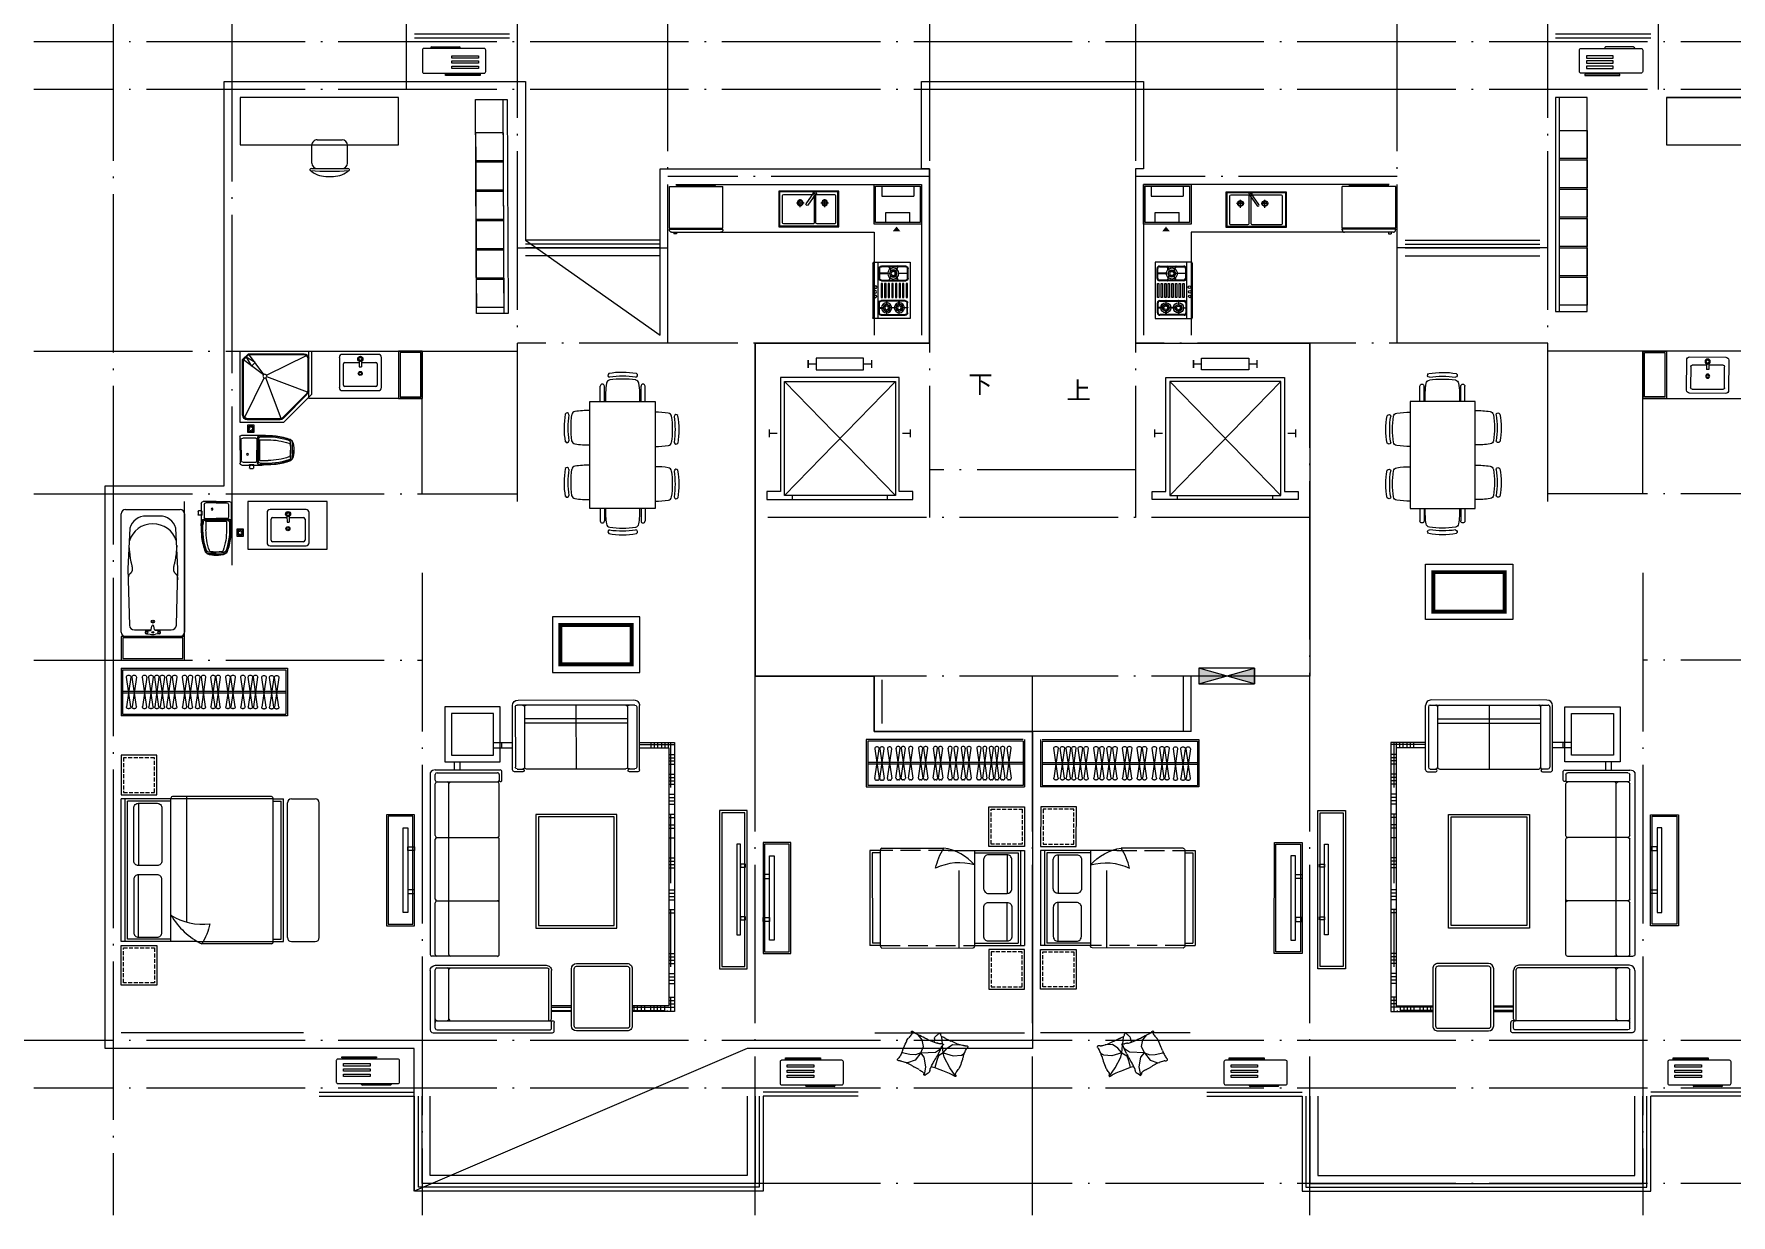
# Model space of a CAD drawing. Extents: x 741202 to 867202, y 603120 to 647617.
# Drawn here: x 759562 to 780976, y 622803 to 637703 of the extents above; entities that cross this region are included whole.
import ezdxf
from ezdxf.enums import TextEntityAlignment as Align

# ---------------------------------------------------------------- set-up
doc = ezdxf.new("R2010")
doc.units = 0
doc.header["$LTSCALE"] = 1000
doc.header["$MEASUREMENT"] = 0
doc.linetypes.add('DASH', pattern=[0.35, 0.25, -0.1])
doc.linetypes.add('DOTE', pattern=[2.42, 2, -0.2, 0.02, -0.2])
doc.layers.get('0').update_dxf_attribs({"linetype": 'CONTINUOUS'})
for name, color, linetype in [('14PUB_DIM', 14, 'CONTINUOUS'), ('DOTE', 1, 'DOTE'), ('FURN', 251, 'CONTINUOUS'), ('hz', 254, 'CONTINUOUS'), ('PUB_TEXT', 255, 'CONTINUOUS'), ('STAIR', 2, 'CONTINUOUS'), ('tk', 253, 'CONTINUOUS'), ('WALL', 9, 'CONTINUOUS'), ('厨卫', 154, 'CONTINUOUS'), ('看线', 5, 'CONTINUOUS'), ('管井', 236, 'CONTINUOUS'), ('虚线', 251, 'CONTINUOUS'), ('轻质隔墙', 143, 'CONTINUOUS')]:
    doc.layers.add(name, color=color, linetype=linetype)
for name, color, linetype, lineweight in [('五金', 136, 'CONTINUOUS', 9), ('家具', 33, 'CONTINUOUS', 9), ('房建名称', 7, 'CONTINUOUS', 0), ('移动家具', 41, 'CONTINUOUS', 20)]:
    doc.layers.add(name, color=color, linetype=linetype, lineweight=lineweight)
doc.layers.add('面积－户', color=2, linetype='CONTINUOUS', plot=False)
doc.styles.add('TKZ1', font='SIMHEI.TTF', dxfattribs={"width": 0.7})
doc.styles.add('图签栏', font='SimSun.ttf')
doc.styles.add('黑体', font='SIMHEI.TTF', dxfattribs={"width": 0.85, "height": 10})

msp = doc.modelspace()

# ---------------------------------------------------------------- texts
at = {"layer": 'PUB_TEXT', "style": '黑体'}
for s, p in [('下', (771503, 633173)), ('上', (772743, 633093))]:
    msp.add_text(s, height=225, dxfattribs=at).set_placement(p, align=Align.CENTER)

# ---------------------------------------------------------------- blocks, each defined once
blk = doc.blocks.new('A$C1BE601A8')
at = {"layer": '厨卫'}
for p, q in [((0, 0), (0, 450)), ((0, 450), (757, 450)), ((10, 10), (10, 440)), ((10, 440), (747, 440)), ((747, 440), (747, 10)), ((757, 450), (757, 0)), ((41, 393), (41, 50)), ((273, 408), (56, 408)), ((226, 300), (130, 300)), ((178, 248), (178, 348)), ((288, 50), (288, 393)), ((315, 427), (293, 411)), ((293, 411), (390, 273)), ((311, 393), (311, 50)), ((412, 288), (315, 427)), ((695, 408), (326, 408)), ((534, 300), (438, 300)), ((486, 248), (486, 348)), ((710, 50), (710, 393)), ((757, 0), (0, 0)), ((747, 10), (10, 10)), ((56, 35), (273, 35)), ((326, 35), (695, 35))]:
    blk.add_line(p, q, dxfattribs=at)
for centre, radius in [((178, 300), 36.1), ((178, 300), 27.1), ((486, 300), 36.1), ((486, 300), 27.1)]:
    blk.add_circle(centre, radius, dxfattribs=at)
for centre, radius, start, end in [((304, 419), 21.7, 342.6068, 267.3353), ((56, 393), 15, 90, 180), ((273, 393), 15, 0, 90), ((326, 393), 15, 90, 180), ((401, 281), 13.3, 214.971, 34.971), ((695, 393), 15, 0, 90), ((56, 50), 15, 180, 270), ((273, 50), 15, 270, 0), ((326, 50), 15, 180, 270), ((695, 50), 15, 270, 0)]:
    blk.add_arc(centre, radius, start, end, dxfattribs=at)
blk = doc.blocks.new('333333333333333333333333')
at = {"layer": '家具'}
for p, q in [((1106032, -52869), (1104052, -52869)), ((1104052, -52869), (1104052, -53469)), ((1106032, -52889), (1104072, -52889)), ((1104072, -52889), (1104072, -53449)), ((1106032, -52889), (1106032, -53449)), ((1106052, -52869), (1106052, -53469)), ((1104161, -53361), (1104215, -52986)), ((1104161, -52986), (1104215, -53361)), ((1104196, -52964), (1104181, -52964)), ((1104226, -53361), (1104280, -52986)), ((1104226, -52986), (1104280, -53361)), ((1104260, -52964), (1104246, -52964)), ((1104321, -53361), (1104375, -52986)), ((1104321, -52986), (1104375, -53361)), ((1104355, -52964), (1104341, -52964)), ((1104429, -53356), (1104483, -52981)), ((1104429, -52981), (1104483, -53356)), ((1104463, -52959), (1104449, -52959)), ((1104493, -53356), (1104547, -52981)), ((1104493, -52981), (1104547, -53356)), ((1104527, -52959), (1104513, -52959)), ((1104588, -53356), (1104642, -52981)), ((1104588, -52981), (1104642, -53356)), ((1104622, -52959), (1104608, -52959)), ((1104712, -53356), (1104766, -52981)), ((1104712, -52981), (1104766, -53356)), ((1104746, -52959), (1104732, -52959)), ((1104777, -53356), (1104831, -52981)), ((1104777, -52981), (1104831, -53356)), ((1104811, -52959), (1104797, -52959)), ((1104900, -53356), (1104954, -52981)), ((1104900, -52981), (1104954, -53356)), ((1104934, -52959), (1104920, -52959)), ((1104964, -53356), (1105018, -52981)), ((1104964, -52981), (1105018, -53356)), ((1104998, -52959), (1104984, -52959)), ((1105085, -53356), (1105139, -52981)), ((1105085, -52981), (1105139, -53356)), ((1105119, -52959), (1105105, -52959)), ((1105159, -53356), (1105213, -52981)), ((1105159, -52981), (1105213, -53356)), ((1105193, -52959), (1105179, -52959)), ((1105250, -53356), (1105304, -52981)), ((1105250, -52981), (1105304, -53356)), ((1105284, -52959), (1105270, -52959)), ((1105324, -53356), (1105378, -52981)), ((1105324, -52981), (1105378, -53356)), ((1105358, -52959), (1105344, -52959)), ((1105449, -53356), (1105503, -52981)), ((1105449, -52981), (1105503, -53356)), ((1105483, -52959), (1105468, -52959)), ((1105523, -53356), (1105577, -52981)), ((1105523, -52981), (1105577, -53356)), ((1105557, -52959), (1105543, -52959)), ((1105604, -53356), (1105658, -52981)), ((1105604, -52981), (1105658, -53356)), ((1105639, -52959), (1105624, -52959)), ((1105674, -53356), (1105728, -52981)), ((1105674, -52981), (1105728, -53356)), ((1105708, -52959), (1105694, -52959)), ((1105748, -53356), (1105802, -52981)), ((1105748, -52981), (1105802, -53356)), ((1105782, -52959), (1105768, -52959)), ((1105829, -53356), (1105883, -52981)), ((1105829, -52981), (1105883, -53356)), ((1105864, -52959), (1105849, -52959)), ((1106032, -53159), (1104072, -53159)), ((1106032, -53179), (1104072, -53179)), ((1104052, -53469), (1106052, -53469)), ((1106032, -53449), (1104072, -53449)), ((1104196, -53384), (1104181, -53384)), ((1104260, -53384), (1104246, -53384)), ((1104355, -53384), (1104341, -53384)), ((1104463, -53379), (1104449, -53379)), ((1104527, -53379), (1104513, -53379)), ((1104622, -53379), (1104608, -53379)), ((1104746, -53379), (1104732, -53379)), ((1104811, -53379), (1104797, -53379)), ((1104934, -53379), (1104920, -53379)), ((1104998, -53379), (1104984, -53379)), ((1105119, -53379), (1105105, -53379)), ((1105193, -53379), (1105179, -53379)), ((1105284, -53379), (1105270, -53379)), ((1105358, -53379), (1105344, -53379)), ((1105483, -53379), (1105468, -53379)), ((1105557, -53379), (1105543, -53379)), ((1105639, -53379), (1105624, -53379)), ((1105708, -53379), (1105694, -53379)), ((1105782, -53379), (1105768, -53379)), ((1105864, -53379), (1105849, -53379))]:
    blk.add_line(p, q, dxfattribs=at)
for centre, start, end in [((1104181, -52984), 90, 187.5946), ((1104196, -52984), 352.4054, 90), ((1104246, -52984), 90, 187.5946), ((1104260, -52984), 352.4054, 90), ((1104341, -52984), 90, 187.5946), ((1104355, -52984), 352.4054, 90), ((1104449, -52979), 90, 187.5946), ((1104463, -52979), 352.4054, 90), ((1104513, -52979), 90, 187.5946), ((1104527, -52979), 352.4054, 90), ((1104608, -52979), 90, 187.5946), ((1104622, -52979), 352.4054, 90), ((1104732, -52979), 90, 187.5946), ((1104746, -52979), 352.4054, 90), ((1104797, -52979), 90, 187.5946), ((1104811, -52979), 352.4054, 90), ((1104920, -52979), 90, 187.5946), ((1104934, -52979), 352.4054, 90), ((1104984, -52979), 90, 187.5946), ((1104998, -52979), 352.4054, 90), ((1105105, -52979), 90, 187.5946), ((1105119, -52979), 352.4054, 90), ((1105179, -52979), 90, 187.5946), ((1105193, -52979), 352.4054, 90), ((1105270, -52979), 90, 187.5946), ((1105284, -52979), 352.4054, 90), ((1105344, -52979), 90, 187.5946), ((1105358, -52979), 352.4054, 90), ((1105468, -52979), 90, 187.5946), ((1105483, -52979), 352.4054, 90), ((1105543, -52979), 90, 187.5946), ((1105557, -52979), 352.4054, 90), ((1105624, -52979), 90, 187.5946), ((1105639, -52979), 352.4054, 90), ((1105694, -52979), 90, 187.5946), ((1105708, -52979), 352.4054, 90), ((1105768, -52979), 90, 187.5946), ((1105782, -52979), 352.4054, 90), ((1105849, -52979), 90, 187.5946), ((1105864, -52979), 352.4054, 90), ((1104181, -53364), 172.4054, 270), ((1104196, -53364), 270, 7.5946), ((1104246, -53364), 172.4054, 270), ((1104260, -53364), 270, 7.5946), ((1104341, -53364), 172.4054, 270), ((1104355, -53364), 270, 7.5946), ((1104449, -53359), 172.4054, 270), ((1104463, -53359), 270, 7.5946), ((1104513, -53359), 172.4054, 270), ((1104527, -53359), 270, 7.5946), ((1104608, -53359), 172.4054, 270), ((1104622, -53359), 270, 7.5946), ((1104732, -53359), 172.4054, 270), ((1104746, -53359), 270, 7.5946), ((1104797, -53359), 172.4054, 270), ((1104811, -53359), 270, 7.5946), ((1104920, -53359), 172.4054, 270), ((1104934, -53359), 270, 7.5946), ((1104984, -53359), 172.4054, 270), ((1104998, -53359), 270, 7.5946), ((1105105, -53359), 172.4054, 270), ((1105119, -53359), 270, 7.5946), ((1105179, -53359), 172.4054, 270), ((1105193, -53359), 270, 7.5946), ((1105270, -53359), 172.4054, 270), ((1105284, -53359), 270, 7.5946), ((1105344, -53359), 172.4054, 270), ((1105358, -53359), 270, 7.5946), ((1105468, -53359), 172.4054, 270), ((1105483, -53359), 270, 7.5946), ((1105543, -53359), 172.4054, 270), ((1105557, -53359), 270, 7.5946), ((1105624, -53359), 172.4054, 270), ((1105639, -53359), 270, 7.5946), ((1105694, -53359), 172.4054, 270), ((1105708, -53359), 270, 7.5946), ((1105768, -53359), 172.4054, 270), ((1105782, -53359), 270, 7.5946), ((1105849, -53359), 172.4054, 270), ((1105864, -53359), 270, 7.5946)]:
    blk.add_arc(centre, 20, start, end, dxfattribs=at)
blk = doc.blocks.new('rrr3')
at = {"layer": '家具', "lineweight": 9, "ltscale": 0.2}
for p, q in [((1241892, 372103), (1241906, 372206)), ((1241906, 372206), (1241926, 372242)), ((1242035, 372089), (1242035, 372182)), ((1241634, 372147), (1241738, 372068)), ((1241738, 372068), (1241869, 371992)), ((1241869, 371992), (1241924, 371975)), ((1241924, 371975), (1241882, 371917)), ((1241924, 371975), (1241892, 372103)), ((1241924, 371975), (1241987, 372024)), ((1241924, 371975), (1242018, 371963)), ((1241987, 372024), (1242035, 372089)), ((1241634, 371750), (1241737, 371764)), ((1241825, 371898), (1241736, 371878)), ((1241737, 371764), (1241859, 371738)), ((1241882, 371917), (1241825, 371898)), ((1241910, 371916), (1241966, 371940)), ((1241911, 371693), (1241930, 371879)), ((1241930, 371879), (1241966, 371929)), ((1241966, 371940), (1242010, 371957)), ((1241966, 371929), (1241975, 371941)), ((1242033, 371961), (1242127, 371949)), ((1241818, 371625), (1241780, 371530)), ((1241911, 371693), (1241818, 371625)), ((1241859, 371738), (1241911, 371693)), ((1241911, 371693), (1241883, 371626)), ((1241883, 371626), (1241887, 371558)), ((1241887, 371558), (1241904, 371460)), ((1241911, 371693), (1241993, 371724)), ((1241993, 371724), (1242076, 371704)), ((1242076, 371704), (1242139, 371650)), ((1241780, 371530), (1241784, 371506)), ((1241904, 371460), (1241910, 371456))]:
    blk.add_line(p, q, dxfattribs=at)
for centre, radius, start, end in [((1241774, 372112), 81, 116.0735, 129.7005), ((1241824, 372008), 197, 107.8396, 116.0735), ((1242378, 370289), 2003, 105.2625, 107.8396), ((1242285, 370631), 1648, 103.841, 105.2625), ((1241760, 372761), 545, 283.841, 286.3122), ((1241862, 372410), 180, 286.3122, 290.7773), ((1240982, 374731), 2662, 290.7773, 291.9373), ((1241948, 372332), 75.5, 291.9373, 315.0955), ((1242014, 372267), 16.8, 84.6428, 135.0955), ((1242015, 372277), 5.8, 27.2959, 84.6428), ((1241975, 372257), 50.9, 8.6443, 27.2959), ((1242087, 372239), 63, 172.216, 188.2293), ((1241966, 372255), 59.9, 352.216, 8.6443), ((1242451, 372291), 430, 188.2293, 196.3527), ((1241639, 372146), 4.43, 103.2808, 176.0516), ((1241669, 372144), 35.2, 176.0516, 200.3452), ((1241693, 372153), 60.1, 200.3452, 218.5854), ((1241639, 372145), 6.3, 36.5792, 103.2808), ((1241656, 372157), 14.2, 216.5792, 259.5926), ((1241584, 372066), 79.2, 22.7069, 38.5854), ((1241667, 372219), 77.1, 259.5926, 267.2714), ((1240885, 371774), 837, 20.1287, 22.7069), ((1241664, 372157), 15.3, 267.2714, 284.5709), ((1241658, 372180), 39.3, 284.5709, 296.8179), ((1236888, 370309), 5094, 19.0836, 20.1287), ((1241517, 372459), 352, 296.8179, 300.9056), ((1241598, 372324), 194, 300.9056, 309.7005), ((1238730, 370946), 3145, 16.6085, 19.0836), ((1242001, 371979), 23.1, 292.2355, 342.8133), ((1242028, 371970), 4.67, 19.3799, 162.8133), ((1242023, 371969), 9.2, 355.7407, 19.3799), ((1242066, 371966), 34, 175.7407, 187.9822), ((1242636, 372346), 624, 196.3527, 203.0962), ((1247433, 374391), 5838, 203.0962, 203.4523), ((1236479, 369639), 6102, 23.104, 23.4523), ((1240237, 371243), 2016, 22.0188, 23.104), ((1244978, 373160), 3097, 202.0188, 202.8944), ((1241643, 371754), 12.7, 141.1864, 273.2455), ((1241688, 371718), 69.7, 135.8726, 141.1864), ((1241605, 371798), 45.2, 315.8726, 322.4713), ((1241338, 372004), 383, 322.4713, 323.7837), ((1242179, 371388), 660, 142.7849, 143.7837), ((1241826, 371655), 218, 136.4776, 142.7849), ((1241725, 371752), 77.4, 125.8936, 136.4776), ((1241693, 371796), 22.6, 81.9508, 125.8936), ((1241702, 371864), 45.8, 261.9508, 292.4162), ((1241336, 372751), 1005, 292.4162, 295.0529), ((1241632, 371811), 117, 10.7366, 16.6085), ((1241048, 373369), 1687, 295.0529, 297.0884), ((1241103, 373260), 1565, 297.0884, 299.936), ((1241991, 371718), 214, 112.2355, 119.936), ((1242226, 371988), 195, 187.9822, 194.8807), ((1241864, 371892), 179, 7.6784, 14.8807), ((1241971, 371906), 71.2, 355.4882, 7.6784), ((1242108, 371896), 66.3, 175.4882, 188.1216), ((1242158, 371903), 117, 188.1216, 201.0043), ((1244985, 372988), 3145, 201.0043, 203.4795), ((1242386, 370902), 1005, 108.0203, 109.3448), ((1242089, 371815), 45.8, 77.5549, 108.0203), ((1242104, 371882), 22.6, 257.5549, 301.4977), ((1242075, 371928), 77.4, 301.4977, 312.0817), ((1242158, 371969), 35.9, 202.8944, 268.8496), ((1241981, 372033), 218, 312.0817, 318.389), ((1241650, 372327), 660, 318.389, 319.3878), ((1242442, 371648), 383, 138.0754, 139.3878), ((1242157, 371920), 12.7, 316.7905, 88.8496), ((1242191, 371873), 45.2, 131.4767, 138.0754), ((1242115, 371959), 69.7, 311.4767, 316.7905), ((1241646, 371706), 35.9, 27.2902, 93.2455), ((1238925, 370302), 3097, 26.4147, 27.2902), ((1243505, 372577), 2016, 206.4147, 207.4999), ((1247129, 374463), 6102, 207.4999, 207.8482), ((1236572, 368886), 5838, 27.4921, 27.8482), ((1241197, 371293), 624, 20.7486, 27.4921), ((1242231, 371394), 194, 125.3015, 134.0964), ((1246773, 373765), 5094, 203.4795, 204.5246), ((1242322, 371265), 352, 121.2138, 125.3015), ((1242900, 371998), 837, 204.5246, 207.1028), ((1242160, 371533), 39.3, 108.9668, 121.2138), ((1242153, 371556), 15.3, 91.6673, 108.9668), ((1242154, 371494), 77.1, 83.9885, 91.6673), ((1242225, 371652), 79.2, 207.1028, 222.9813), ((1242161, 371556), 14.2, 40.9751, 83.9885), ((1242123, 371557), 60.1, 24.7411, 42.9813), ((1242176, 371570), 6.3, 220.9751, 287.6767), ((1242146, 371568), 35.2, 0.4475, 24.7411), ((1242177, 371568), 4.43, 287.6767, 0.4475), ((1241379, 371361), 430, 12.6252, 20.7486), ((1241737, 371442), 63, 356.6119, 12.6252), ((1241859, 371434), 59.9, 176.6119, 193.0402), ((1241851, 371432), 50.9, 193.0402, 211.6917), ((1241812, 371409), 5.8, 211.6917, 269.0386), ((1241812, 371420), 16.8, 269.0386, 319.4914), ((1241883, 371360), 75.5, 116.3332, 139.4914), ((1243030, 369042), 2662, 115.1732, 116.3332), ((1241974, 371288), 180, 110.7081, 115.1732), ((1242103, 370946), 545, 108.2369, 110.7081), ((1241417, 373029), 1648, 288.2369, 289.6584), ((1241298, 373364), 2003, 289.6584, 292.2355), ((1241981, 371691), 197, 292.2355, 300.4694), ((1242040, 371592), 81, 300.4694, 314.0964)]:
    blk.add_arc(centre, radius, start, end, dxfattribs=at)
blk = doc.blocks.new('A$C25AA54E1')
at = {"ltscale": 20}
for p, q in [((884, 2199), (884, 3017)), ((918, 3081), (3211, 3081)), ((3234, 2997), (3234, 3061)), ((3347, 3015), (3347, 1617)), ((3413, 3081), (4163, 3081)), ((4198, 3046), (4198, 1539)), ((3234, 2234), (3234, 2996)), ((1012, 2176), (906, 2176)), ((1712, 2211), (1057, 2211)), ((3212, 2211), (1757, 2211)), ((1, 1972), (0, 511)), ((883, 2042), (71, 2042)), ((906, 1914), (906, 2019)), ((871, 614), (872, 1868)), ((1443, 1750), (2878, 1750)), ((1443, 728), (1443, 1750)), ((2878, 1750), (2878, 728)), ((4024, 1551), (3413, 1551)), ((4047, 1574), (4047, 1539)), ((4175, 1516), (4070, 1516)), ((4110, 1300), (3391, 1300)), ((3325, 1234), (3325, 597)), ((4176, 597), (4176, 1234)), ((2878, 728), (1443, 728)), ((882, 440), (70, 440)), ((905, 463), (905, 568)), ((3391, 531), (4110, 531))]:
    blk.add_line(p, q, dxfattribs=at)
for p, q in [((1011, 3017), (942, 3017)), ((1711, 3017), (1058, 3017)), ((2511, 3017), (1758, 3017)), ((3211, 3017), (2558, 3017)), ((4070, 3017), (3403, 3017)), ((4140, 3017), (4070, 3017)), ((918, 2994), (918, 2234)), ((1034, 2994), (1034, 2234)), ((3211, 2846), (1058, 2846)), ((1734, 2996), (1734, 2234)), ((2534, 2996), (2534, 2234)), ((3380, 2996), (3380, 1606)), ((4025, 2846), (3403, 2846)), ((4047, 2994), (4047, 1574)), ((4163, 2994), (4163, 1574)), ((781, 2780), (884, 2780)), ((781, 2709), (884, 2709)), ((536, 2283), (536, 2042)), ((603, 2178), (536, 2178)), ((606, 2283), (606, 2042)), ((941, 2211), (1012, 2211)), ((64, 1915), (65, 1985)), ((88, 2008), (848, 2007)), ((503, 2041), (503, 2042)), ((871, 1984), (871, 1914)), ((65, 1869), (64, 1915)), ((64, 569), (65, 1872)), ((87, 1892), (849, 1891)), ((87, 1892), (849, 1891)), ((88, 1892), (848, 1891)), ((236, 592), (236, 1892)), ((293, 592), (293, 1892)), ((1476, 1717), (2845, 1717)), ((1476, 761), (1476, 1717)), ((2845, 1717), (2845, 761)), ((4047, 1584), (3402, 1584)), ((3860, 1302), (3860, 1551)), ((3876, 1551), (3876, 1303)), ((3918, 1551), (3918, 1302)), ((3930, 1300), (3930, 1551)), ((4140, 1551), (4070, 1551)), ((65, 1242), (871, 1241)), ((3360, 1234), (3360, 597)), ((4110, 1265), (3391, 1265)), ((4141, 597), (4141, 1234)), ((2845, 761), (1476, 761)), ((64, 499), (64, 569)), ((87, 592), (848, 591)), ((87, 476), (848, 475)), ((536, 440), (536, 0)), ((561, 440), (561, 0)), ((603, 440), (603, 128)), ((606, 440), (606, 70)), ((871, 498), (871, 568)), ((3391, 566), (4110, 566)), ((3860, 70), (3860, 531)), ((3930, 507), (3860, 507)), ((3918, 465), (3860, 465)), ((3876, 531), (3876, 0)), ((3918, 531), (3918, 128)), ((3930, 0), (3930, 531)), ((606, 292), (536, 292)), ((603, 250), (536, 250)), ((3930, 416), (3860, 416)), ((3930, 374), (3860, 374)), ((3918, 297), (3860, 297)), ((3930, 255), (3860, 255)), ((606, 208), (536, 208)), ((606, 158), (536, 158)), ((606, 116), (536, 116)), ((606, 74), (536, 74)), ((1105, 44), (536, 44)), ((606, 86), (603, 86)), ((606, 70), (3860, 70)), ((686, 70), (686, 0)), ((728, 70), (728, 0)), ((770, 70), (770, 0)), ((812, 70), (812, 0)), ((938, 70), (938, 0)), ((979, 70), (979, 0)), ((1021, 70), (1021, 0)), ((1063, 70), (1063, 0)), ((1189, 70), (1189, 0)), ((1231, 70), (1231, 0)), ((1273, 70), (1273, 0)), ((1314, 70), (1314, 0)), ((1440, 70), (1440, 0)), ((2310, 44), (1440, 44)), ((1482, 70), (1482, 0)), ((1574, 70), (1574, 0)), ((1616, 70), (1616, 0)), ((1741, 70), (1741, 0)), ((1993, 70), (1993, 0)), ((2035, 70), (2035, 0)), ((2076, 70), (2076, 0)), ((2118, 70), (2118, 0)), ((2394, 70), (2394, 0)), ((2436, 70), (2436, 0)), ((2478, 70), (2478, 0)), ((2520, 70), (2520, 0)), ((2645, 70), (2645, 0)), ((3365, 44), (2645, 44)), ((2687, 70), (2687, 0)), ((3198, 70), (3198, 0)), ((3240, 70), (3240, 0)), ((3281, 70), (3281, 0)), ((3323, 70), (3323, 0)), ((3449, 70), (3449, 0)), ((3491, 70), (3491, 0)), ((3533, 70), (3533, 0)), ((3575, 70), (3575, 0)), ((3750, 70), (3750, 0)), ((3930, 44), (3750, 44)), ((3792, 70), (3792, 0)), ((3834, 70), (3834, 0)), ((3930, 213), (3860, 213)), ((3918, 171), (3860, 171)), ((3930, 122), (3860, 122)), ((3930, 86), (3918, 86)), ((536, 0), (3930, 0))]:
    blk.add_line(p, q)
blk.add_lwpolyline([(781, 2895), (781, 2199), (85, 2199), (85, 2895)], close=True, dxfattribs=at)
blk.add_lwpolyline([(698, 2812), (698, 2282), (169, 2282), (169, 2812)], close=True)
at = {"ltscale": 20, "extrusion": (0, 0, -1)}
for centre, major_axis, ratio, start_param, end_param in [((953, 3021), (-49.4, 49.4), 1, 5.45018, 6.544088), ((3211, 3058), (16.4, 16.4), 1, -0.785398, 0.696689), ((4163, 3046), (24.6, 24.6), 1, -0.785398, 0.785398), ((906, 2199), (16.2, 16.2), 1, 2.356194, 3.926991), ((1012, 2234), (-16.2, 16.2), 1, 2.356194, 3.926991), ((1012, 2193), (12.7, 12.7), 0.942987, -0.815786, 2.325807), ((1057, 2234), (-16.2, 16.2), 1, 3.926991, 5.497787), ((1712, 2234), (-16.2, 16.2), 1, 2.356194, 3.926991), ((1757, 2234), (16.2, 16.2), 1, 2.356194, 3.926991), ((2512, 2234), (-16.2, 16.2), 1, 2.356194, 3.926991), ((2557, 2234), (16.2, 16.2), 1, 2.356194, 3.926991), ((3212, 2234), (-16.2, 16.2), 1, 2.356194, 3.926991), ((4024, 1574), (16.2, 16.2), 1, 0.785398, 2.356194), ((4175, 1539), (-16.2, 16.2), 1, 2.356194, 3.926991)]:
    blk.add_ellipse(centre, major_axis=major_axis, ratio=ratio, start_param=start_param, end_param=end_param, dxfattribs=at)
at = {"extrusion": (0, 0, -1)}
for centre, major_axis, start_param, end_param in [((942, 2994), (16.4, 16.4), 3.926991, 5.497787), ((1011, 2994), (16.4, 16.4), -0.785398, 0.785398), ((1058, 2994), (16.4, 16.4), 3.926991, 5.497787), ((1711, 2994), (-16.4, 16.4), 0.785398, 2.267485), ((1758, 2994), (16.4, 16.4), 4.0157, 5.497787), ((2511, 2994), (-16.4, 16.4), 0.785398, 2.267485), ((2558, 2994), (16.4, 16.4), 4.0157, 5.497787), ((3211, 2994), (-16.4, 16.4), 0.785398, 2.267485), ((3403, 2994), (16.4, 16.4), 4.0157, 5.497787), ((4023, 2994), (16.4, 16.4), -0.785398, 0.785398), ((4070, 2994), (-16.4, 16.4), 5.497787, 7.068583), ((4140, 2994), (16.4, 16.4), -0.785398, 0.785398), ((1058, 2869), (-16.4, 16.4), 3.926991, 5.409078), ((3211, 2822), (16.4, 16.4), -0.785398, 0.696689), ((3403, 2869), (-16.4, 16.4), 3.926991, 5.409078), ((4025, 2822), (-16.4, 16.4), 0.785398, 2.267485), ((941, 2234), (16.2, 16.2), 2.356194, 3.926991), ((4070, 1574), (16.2, 16.2), 2.356194, 3.926991), ((4140, 1574), (-16.2, 16.2), 2.356194, 3.926991)]:
    blk.add_ellipse(centre, major_axis=major_axis, ratio=1, start_param=start_param, end_param=end_param, dxfattribs=at)
at = {"ltscale": 20}
for centre, major_axis, ratio, start_param, end_param in [((3413, 3015), (-46.6, 46.6), 1, -0.785398, 0.785398), ((71, 1972), (49.7, 49.7), 1, 0.785398, 2.356194), ((883, 2019), (-16.2, 16.2), 1, 3.925825, 5.496622), ((848, 1914), (-16.2, 16.2), 1, 2.355029, 3.925825), ((849, 1868), (16.2, 16.2), 1, 5.496622, 7.067418), ((849, 1868), (16.2, 16.2), 1, 5.496622, 7.067418), ((889, 1914), (12.4, 12.4), 0.984307, 2.347446, 5.489038), ((3413, 1617), (46.6, 46.6), 1, 2.356194, 3.926991), ((4070, 1539), (16.2, 16.2), 1, 2.356194, 3.926991), ((3391, 1234), (-46.6, 46.6), 1, -0.785398, 0.785398), ((4110, 1234), (46.6, 46.6), 1, 5.497787, 7.068583), ((70, 511), (49.7, 49.7), 1, 2.356194, 3.926991), ((848, 614), (-16.2, 16.2), 1, 2.355029, 3.925825), ((848, 568), (-16.2, 16.2), 1, 3.925825, 5.496622), ((888, 568), (12.4, 12.4), 0.984309, -0.794147, 2.347446), ((882, 463), (-16.2, 16.2), 1, 2.355029, 3.925825), ((3391, 597), (46.6, 46.6), 1, 2.356194, 3.926991), ((4110, 597), (-46.6, 46.6), 1, 2.356194, 3.926991)]:
    blk.add_ellipse(centre, major_axis=major_axis, ratio=ratio, start_param=start_param, end_param=end_param, dxfattribs=at)
for centre, major_axis, start_param, end_param in [((1058, 2822), (16.4, 16.4), 0.785398, 2.267485), ((3211, 2869), (16.4, 16.4), 3.926991, 5.409078), ((3403, 2822), (16.4, 16.4), 0.785398, 2.267485), ((4025, 2869), (16.4, 16.4), 3.926991, 5.409078), ((88, 1985), (-16.4, 16.4), -0.786564, 0.784233), ((848, 1985), (16.2, 16.2), 5.496622, 7.067418), ((88, 1915), (16.4, 16.4), 2.355029, 3.925825), ((88, 1869), (-16.4, 16.4), -0.786564, 0.784233), ((89, 1869), (-16.4, 16.4), -0.697854, 0.784233), ((89, 1869), (16.4, 16.4), 0.872942, 2.355029), ((89, 1915), (-16.4, 16.4), 0.784233, 2.266319), ((89, 1915), (-16.4, 16.4), 0.784233, 2.266319), ((3402, 1606), (15.5, 15.5), 2.356194, 3.926991), ((3391, 1234), (-22, 22), -0.785398, 0.785398), ((4110, 1234), (22, 22), 5.497787, 7.068583), ((87, 615), (16.4, 16.4), 2.355029, 3.925825), ((87, 569), (-16.4, 16.4), -0.786564, 0.784233), ((87, 499), (-16.4, 16.4), 0.784233, 2.355029), ((848, 498), (-16.2, 16.2), 2.355029, 3.925825), ((3391, 597), (22, 22), 2.356194, 3.926991), ((4110, 597), (-22, 22), 2.356194, 3.926991)]:
    blk.add_ellipse(centre, major_axis=major_axis, ratio=1, start_param=start_param, end_param=end_param)
blk = doc.blocks.new('R37777777777')
at = {"layer": '家具', "ltscale": 0.5}
blk.add_lwpolyline([(1083652, -53169), (1083302, -53169), (1083302, -55169), (1083652, -55169)], close=True, dxfattribs=at)
at = {"layer": '家具', "ltscale": 40}
for points in [[(1083622, -53199), (1083332, -53199), (1083332, -55139), (1083622, -55139)], [(1083520, -54741), (1083566, -54741), (1083566, -53597), (1083520, -53597)], [(1083566, -53886), (1083632, -53886), (1083632, -53847), (1083566, -53847)], [(1083566, -54550), (1083632, -54550), (1083632, -54511), (1083566, -54511)]]:
    blk.add_lwpolyline(points, close=True, dxfattribs=at)
blk = doc.blocks.new('RRER')
at = {"layer": '厨卫'}
for p, q in [((680463, 414152), (679845, 414152)), ((680401, 414174), (680434, 414174)), ((680401, 414152), (680401, 414174)), ((680434, 414152), (680434, 414174)), ((679817, 414121), (679817, 414112)), ((679822, 414112), (679817, 414112)), ((679817, 414102), (679817, 413577)), ((679822, 414102), (679817, 414102)), ((680487, 414112), (679822, 414112)), ((679822, 414112), (679822, 414102)), ((680487, 414102), (679822, 414102)), ((680487, 414112), (680487, 414102)), ((680487, 414112), (680492, 414112)), ((680487, 414102), (680492, 414102)), ((680492, 414121), (680492, 414112)), ((680492, 414102), (680492, 413577)), ((680492, 413577), (679817, 413577)), ((680402, 413561), (679908, 413561)), ((679908, 413561), (679908, 413551)), ((680402, 413551), (679908, 413551)), ((680402, 413561), (680402, 413551))]:
    blk.add_line(p, q, dxfattribs=at)
at = {"layer": '厨卫', "extrusion": (0, 0, -1)}
for centre, start_param, end_param in [((679845, 414121), 4.712389, 6.283185), ((680463, 414121), 0, 1.570796)]:
    blk.add_ellipse(centre, major_axis=(0, 31.5), ratio=0.9, start_param=start_param, end_param=end_param, dxfattribs=at)
blk = doc.blocks.new('XFS')
at = {"layer": '14PUB_DIM'}
blk.add_hatch(color=256, dxfattribs=at).paths.add_polyline_path([(1104652, -51269), (1104452, -51269), (1104652, -51969), (1104452, -51969)])
for p, q in [((1104452, -51969), (1104652, -51269)), ((1104452, -51269), (1104652, -51969))]:
    blk.add_line(p, q, dxfattribs=at)
blk.add_lwpolyline([(1104452, -51969), (1104652, -51969), (1104652, -51269), (1104452, -51269)], close=True, dxfattribs=at)
blk.add_lwpolyline([(1104652, -51269), (1104452, -51269), (1104652, -51969), (1104452, -51969), (1104652, -51269)], dxfattribs=at)
blk = doc.blocks.new('A$C45025D1E')
for p, q in [((1620, 50), (220, 1490)), ((1620, 1490), (220, 50)), ((320, 0), (320, 50)), ((1520, 0), (1520, 50))]:
    blk.add_line(p, q)
at = {"const_width": 18}
for points in [[(520, 1760), (520, 1660)], [(620, 1710), (520, 1710)], [(1220, 1710), (1320, 1710)], [(1320, 1760), (1320, 1660)], [(30, 885), (30, 785)], [(1810, 885), (1810, 785)], [(130, 835), (30, 835)], [(1710, 835), (1810, 835)]]:
    blk.add_lwpolyline(points, dxfattribs=at)
for points in [[(1220, 1635), (1220, 1785), (620, 1785), (620, 1635)], [(1670, 100), (1670, 1540), (170, 1540), (170, 100), (0, 100), (0, 0), (1840, 0), (1840, 100)], [(220, 50), (220, 1490), (1620, 1490), (1620, 50)]]:
    blk.add_lwpolyline(points, close=True)
blk = doc.blocks.new('A$C18784298')
at = {"layer": '移动家具', "color": 251, "ltscale": 40}
for points in [[(0, 1066), (58, 1066), (58, 0), (0, 0)], [(58, 828), (140, 828), (140, 780), (58, 780)], [(58, 239), (140, 239), (140, 287), (58, 287)]]:
    blk.add_lwpolyline(points, close=True, dxfattribs=at)
blk = doc.blocks.new('ytjhgkj')
at = {"layer": '移动家具', "color": 0, "ltscale": 0.5}
blk.add_lwpolyline([(34949, 26116), (34599, 26116), (34599, 27516), (34949, 27516)], close=True, dxfattribs=at)
at = {"layer": '移动家具', "color": 0, "ltscale": 40}
blk.add_lwpolyline([(34929, 26136), (34619, 26136), (34619, 27496), (34929, 27496)], close=True, dxfattribs=at)
at = {"layer": '虚线', "xscale": -1}
blk.add_blockref('A$C18784298', (34739, 26283), dxfattribs=at)
blk = doc.blocks.new('ma2')
at = {"layer": '厨卫'}
for p, q in [((0, 0), (-166, 0)), ((0, 0), (166, 0)), ((-189, -22), (-189, -274)), ((-180, -230), (-139, -212)), ((-153, -36), (-153, -198)), ((-139, -212), (0, -212)), ((0, -14), (-130, -14)), ((0, -14), (130, -14)), ((139, -212), (0, -212)), ((180, -230), (139, -212)), ((153, -36), (153, -198)), ((180, -125), (180, -165)), ((192, -118), (187, -118)), ((192, -172), (187, -172)), ((189, -22), (189, -122)), ((189, -121), (189, -130)), ((189, -137), (189, -146)), ((189, -153), (189, -162)), ((189, -170), (189, -274)), ((192, -118), (222, -118)), ((192, -172), (222, -172)), ((230, -125), (230, -165)), ((-180, -230), (-180, -316)), ((-180, -230), (0, -230)), ((-176, -279), (-176, -280)), ((-166, -274), (-171, -274)), ((-166, -253), (-166, -274)), ((-148, -235), (0, -235)), ((-130, -220), (0, -220)), ((-130, -250), (-130, -356)), ((0, -247), (-127, -247)), ((-119, -247), (0, -247)), ((130, -220), (0, -220)), ((180, -230), (0, -230)), ((148, -235), (0, -235)), ((119, -247), (0, -247)), ((0, -247), (127, -247)), ((130, -250), (130, -356)), ((166, -253), (166, -274)), ((166, -274), (171, -274)), ((176, -279), (176, -280)), ((180, -230), (180, -316)), ((-77, -636), (-102, -636)), ((-68, -636), (-77, -636)), ((-68, -636), (0, -636)), ((68, -636), (0, -636)), ((68, -636), (77, -636)), ((77, -636), (102, -636)), ((93, -660), (-93, -660)), ((0, -660), (93, -660))]:
    blk.add_line(p, q, dxfattribs=at)
blk.add_circle((53, -94), 11.4, dxfattribs=at)
for centre, radius, start, end in [((-166, -22), 22.5, 90, 180), ((166, -22), 22.5, 0, 90), ((-130, -36), 22.5, 90, 180), ((-130, -198), 22.5, 180, 270), ((130, -36), 22.5, 0, 90), ((130, -198), 22.5, 270, 0), ((187, -125), 7.2, 90, 180), ((187, -165), 7.2, 180, 270), ((222, -125), 7.2, 0, 90), ((222, -165), 7.2, 270, 0), ((6806, -15), 7000, 182.1248, 183.6001), ((316, -367), 499, 170.0177, 190.1149), ((-171, -279), 4.5, 90, 180), ((712, -340), 881, 175.7103, 198.2941), ((-148, -253), 18, 90, 180), ((-127, -250), 3.6, 90, 180), ((704, -353), 834, 180.1819, 198.4973), ((-704, -353), 834, 341.5027, 359.8181), ((-712, -340), 881, 341.7059, 4.2897), ((127, -250), 3.6, 0, 90), ((148, -253), 18, 0, 90), ((171, -279), 4.5, 0, 90), ((-316, -367), 499, 349.8851, 9.9823), ((-6806, -15), 7000, 356.3999, 357.8752), ((749, -321), 939, 188.1773, 199.5371), ((594, -353), 776, 187.5237, 201.3401), ((-123, -630), 13.5, 199.5371, 212.7351), ((-70, -597), 75.7, 212.7351, 236.2527), ((-116, -630), 13.5, 201.3401, 225.0457), ((117, -396), 344, 225.0457, 228.0777), ((-100, -611), 25.3, 193.7471, 265.3876), ((-70, -612), 18, 198.4973, 250.8187), ((-15, -386), 250, 255.8484, 273.4075), ((15, -386), 250, 266.5925, 284.1516), ((70, -612), 18, 289.1813, 341.5027), ((100, -611), 25.3, 274.6124, 346.2529), ((70, -597), 75.7, 303.7473, 327.2649), ((-117, -396), 344, 311.9223, 314.9543), ((116, -630), 13.5, 314.9543, 338.6599), ((-594, -353), 776, 338.6599, 352.4763), ((123, -630), 13.5, 327.2649, 340.4629), ((-749, -321), 939, 340.4627, 351.8238), ((-92, -626), 34, 231.9313, 272.5793), ((-13, -423), 257, 247.1573, 272.879), ((13, -423), 257, 267.121, 292.8427), ((92, -626), 34, 267.4207, 308.0687)]:
    blk.add_arc(centre, radius, start, end, dxfattribs=at)
blk = doc.blocks.new('x6')
at = {"layer": '厨卫', "color": 0}
for p, q in [((227, 0), (-227, 0)), ((-265, -38), (-265, -419)), ((-214, -387), (-214, -121)), ((-195, -102), (-16, -102)), ((-19, -57), (-32, -57)), ((-13, -43), (-23, -34)), ((-13, -70), (-22, -80)), ((-16, -84), (-13, -158)), ((-13, -158), (13, -158)), ((0, -38), (0, -24)), ((0, -75), (0, -89)), ((22, -33), (13, -43)), ((23, -79), (13, -70)), ((16, -84), (13, -158)), ((16, -102), (195, -102)), ((19, -57), (32, -57)), ((214, -121), (214, -387)), ((265, -419), (265, -38)), ((195, -406), (-195, -406)), ((-227, -457), (227, -457))]:
    blk.add_line(p, q, dxfattribs=at)
for centre, radius in [((0, -57), 32.3), ((0, -57), 18.8), ((-1, -241), 25.4), ((-1, -241), 16)]:
    blk.add_circle(centre, radius, dxfattribs=at)
for centre, radius, start, end in [((-227, -38), 38.1, 90, 180), ((227, -38), 38.1, 0, 90), ((-195, -121), 19.1, 90, 180), ((195, -121), 19.1, 0, 90), ((-227, -419), 38.1, 180, 270), ((-195, -387), 19.1, 180, 270), ((195, -387), 19.1, 270, 0), ((227, -419), 38.1, 270, 0)]:
    blk.add_arc(centre, radius, start, end, dxfattribs=at)
blk = doc.blocks.new('A$C31D9048E')
at = {"layer": '家具'}
for p, q in [((629, 550), (629, 2360)), ((1900, 2380), (649, 2380)), ((829, 803), (829, 2380)), ((629, 2350), (0, 2350)), ((0, 550), (0, 2350)), ((50, 550), (50, 2350)), ((80, 580), (80, 2320)), ((629, 2320), (80, 2320)), ((220, 2295), (220, 1508)), ((1920, 2350), (629, 2350)), ((1920, 550), (1920, 2350)), ((1920, 2350), (2050, 2350)), ((1920, 2320), (2020, 2320)), ((2020, 580), (2020, 2320)), ((2050, 550), (2050, 2350)), ((2100, 600), (2100, 2300)), ((2150, 2350), (2450, 2350)), ((2500, 600), (2500, 2300)), ((220, 605), (220, 1392)), ((962, 550), (0, 550)), ((629, 580), (80, 580)), ((962, 550), (1920, 550)), ((1900, 520), (1017, 520)), ((1920, 580), (2020, 580)), ((1920, 550), (2050, 550)), ((2150, 550), (2450, 550))]:
    blk.add_line(p, q, dxfattribs=at)
for points in [[(450, 2900), (0, 2900), (0, 2400), (450, 2400), (450, 2900), (370, 2900)], [(450, 0), (0, 0), (0, 500), (450, 500), (450, 0), (370, 0)]]:
    blk.add_lwpolyline(points, dxfattribs=at)
for points in [[(220, 2295), (455, 2295, -0.414214), (515, 2235), (515, 1568, -0.414214), (455, 1508), (220, 1508, -0.414214), (160, 1568), (160, 2235, -0.414214)], [(220, 605), (455, 605, 0.414214), (515, 665), (515, 1332, 0.414214), (455, 1392), (220, 1392, 0.414214), (160, 1332), (160, 665, 0.414214)]]:
    blk.add_lwpolyline(points, format="xyb", close=True, dxfattribs=at)
blk.add_lwpolyline([(629, 883, 0.180302), (1121, 775, -0.088637), (1017, 520, 28871.271551)], format="xyb", dxfattribs=at)
for centre, radius, start, end in [((649, 2360), 20, 90, 180), ((1889, 2351), 30.7, 357.6884, 69.6917), ((2150, 2300), 50, 90, 180), ((2450, 2300), 50, 0, 90), ((1442, 1363), 944, 210.6075, 243.2773), ((1889, 549), 30.7, 290.3566, 2.3152), ((2150, 600), 50, 180, 270), ((2450, 600), 50, 270, 0)]:
    blk.add_arc(centre, radius, start, end, dxfattribs=at)
at = {"layer": '虚线', "linetype": 'DASH', "ltscale": 0.2}
for points in [[(420, 2870), (30, 2870), (30, 2430), (420, 2430)], [(420, 30), (30, 30), (30, 470), (420, 470)]]:
    blk.add_lwpolyline(points, close=True, dxfattribs=at)
blk = doc.blocks.new('111')
at = {"layer": '家具', "color": 8}
for p, q in [((174, 409), (174, 420)), ((185, 431), (577, 431)), ((589, 420), (589, 409))]:
    blk.add_line(p, q, dxfattribs=at)
at = {"layer": '家具'}
blk.add_lwpolyline([(922, 409), (78, 409, 0.414214), (56, 387), (56, 87, 0.414214), (78, 64), (922, 64, 0.414214), (944, 87), (944, 387, 0.414214)], format="xyb", close=True, dxfattribs=at)
at = {"layer": '家具', "color": 8}
for points in [[(844, 276), (471, 276), (471, 308), (844, 308)], [(868, 32), (379, 32), (379, 49), (868, 49)], [(844, 203), (471, 203), (471, 235), (844, 235)], [(844, 129), (471, 129), (471, 162), (844, 162)]]:
    blk.add_lwpolyline(points, close=True, dxfattribs=at)
for centre, start, end in [((185, 420), 90, 180), ((577, 420), 360, 90)]:
    blk.add_arc(centre, 11.1, start, end, dxfattribs=at)
blk = doc.blocks.new('lyf')
at = {"layer": '厨卫'}
for p, q in [((34671, 16939), (34121, 16939)), ((34121, 16939), (34121, 16039)), ((35021, 16589), (34671, 16939)), ((34154, 16849), (34154, 16144)), ((34166, 16838), (34166, 16149)), ((34180, 16875), (34426, 16378)), ((34625, 16905), (34211, 16905)), ((34621, 16894), (34222, 16894)), ((34642, 16889), (34445, 16378)), ((34959, 16578), (34660, 16877)), ((34970, 16583), (34665, 16889)), ((34971, 16560), (34459, 16365)), ((34976, 16140), (34976, 16539)), ((34987, 16129), (34987, 16543)), ((35021, 16039), (35021, 16589)), ((34416, 16340), (34166, 16149)), ((34421, 16335), (34226, 16073)), ((34957, 16098), (34458, 16345)), ((34226, 16073), (34154, 16144)), ((34231, 16084), (34166, 16149)), ((34198, 16116), (34267, 16231)), ((34313, 16185), (34198, 16116)), ((34226, 16073), (34931, 16073)), ((34231, 16084), (34919, 16084)), ((34313, 16185), (34267, 16231)), ((34121, 16039), (35021, 16039))]:
    blk.add_line(p, q, dxfattribs=at)
blk.add_circle((34434, 16356), 24.5, dxfattribs=at)
for centre, start, end in [((34211, 16849), 90, 180), ((34222, 16838), 90, 180), ((34621, 16838), 45, 90), ((34625, 16849), 45, 90), ((34919, 16539), 360, 45), ((34931, 16543), 360, 45), ((34919, 16140), 270, 360), ((34931, 16129), 270, 360)]:
    blk.add_arc(centre, 56.2, start, end, dxfattribs=at)
blk = doc.blocks.new('A$C56722DB7')
at = {"layer": '五金', "color": 0}
for points in [[(86, 86), (86, 0), (0, 0), (0, 86)], [(10, 43), (10, 42), (26, 42), (26, 43)], [(20, 66), (19, 65), (30, 54), (31, 55)], [(19, 20), (21, 19), (32, 30), (30, 31)], [(43, 76), (42, 76), (42, 60), (43, 60)], [(43, 10), (44, 10), (44, 26), (43, 26)], [(66, 66), (65, 67), (54, 56), (55, 55)], [(66, 19), (67, 21), (56, 32), (55, 30)], [(76, 43), (76, 44), (60, 44), (60, 43)]]:
    blk.add_lwpolyline(points, close=True, dxfattribs=at)
blk.add_circle((43, 43), 36.6, dxfattribs=at)
blk = doc.blocks.new('_C50HXJ')
at = {"layer": '家具', "color": 0}
for p, q in [((-294, 697), (-294, 891)), ((-242, 697), (-242, 891)), ((221, 697), (221, 891)), ((273, 697), (273, 891)), ((-426, -653), (-426, 697)), ((-426, 697), (398, 697)), ((398, 697), (398, -653)), ((398, -653), (-426, -653)), ((-294, -653), (-294, -808)), ((-242, -653), (-242, -808)), ((221, -653), (221, -808)), ((273, -653), (273, -808))]:
    blk.add_line(p, q, dxfattribs=at)
for centre, radius, start, end in [((-268, 891), 25.9, 0, 180), ((861, 764), 1089, 171.3326, 183.5557), ((-167, 921), 49, 98.6732, 171.3268), ((-173, 1029), 24.7, 122.009, 264.2894), ((-14, 109), 957, 79.3743, 100.3786), ((-12, -90), 1107, 81.4251, 98.5392), ((-10, -119), 1101, 81.4228, 98.5794), ((153, 1028), 23.8, 271.9749, 63.9903), ((146, 920), 49.1, 9.6197, 81.4692), ((-881, 764), 1088, 356.48, 8.7166), ((247, 891), 25.9, 0, 180), ((206, 363), 957, 169.3743, 190.3786), ((-713, 530), 23.8, 1.9749, 153.9903), ((405, 366), 1107, 171.4251, 188.5392), ((434, 367), 1101, 171.4228, 188.5794), ((-605, 524), 49.1, 99.6197, 171.4692), ((-448, -504), 1088, 88.826, 98.7166), ((400, -524), 1088, 81.2834, 90.1307), ((557, 504), 49.1, 8.5308, 80.3803), ((-482, 347), 1101, 351.4206, 8.5772), ((664, 510), 23.8, 26.0097, 178.0251), ((-453, 346), 1107, 351.4608, 8.5749), ((-254, 343), 957, 349.6214, 10.6257), ((-713, 205), 24.7, 212.009, 354.2894), ((-606, 211), 49, 188.6732, 261.3268), ((-449, 1239), 1089, 261.3326, 271.2118), ((401, 1219), 1089, 269.8306, 278.6674), ((558, 191), 49, 278.6732, 351.3268), ((665, 185), 24.7, 185.7106, 327.991), ((206, -326), 957, 169.3743, 190.3786), ((-713, -159), 23.8, 1.9749, 153.9903), ((405, -324), 1107, 171.4251, 188.5392), ((434, -322), 1101, 171.4228, 188.5794), ((-605, -166), 49.1, 99.6197, 171.4692), ((-448, -1193), 1088, 88.826, 98.7166), ((400, -1213), 1088, 81.2834, 90.1307), ((557, -186), 49.1, 8.5308, 80.3803), ((-482, -342), 1101, 351.4206, 8.5772), ((664, -179), 23.8, 26.0097, 178.0251), ((-453, -344), 1107, 351.4608, 8.5749), ((-254, -346), 957, 349.6214, 10.6257), ((-713, -484), 24.7, 212.009, 354.2894), ((-606, -479), 49, 188.6732, 261.3268), ((-449, 550), 1089, 261.3326, 271.2118), ((401, 530), 1089, 269.8306, 278.6674), ((558, -499), 49, 278.6732, 351.3268), ((665, -504), 24.7, 185.7106, 327.991), ((-268, -808), 25.9, 180, 0), ((861, -681), 1089, 178.5229, 188.6674), ((-167, -838), 49, 188.6732, 261.3268), ((146, -837), 49.1, 278.5308, 350.3803), ((-881, -681), 1088, 351.2834, 1.4395), ((247, -808), 25.9, 180, 0), ((-173, -946), 24.7, 95.7106, 237.991), ((-14, -26), 957, 259.6214, 280.6257), ((-12, 173), 1107, 261.4608, 278.5749), ((-10, 202), 1101, 261.4206, 278.5772), ((153, -945), 23.8, 296.0097, 88.0251)]:
    blk.add_arc(centre, radius, start, end, dxfattribs=at)
blk = doc.blocks.new('hfjlfjj')
at = {"layer": '家具', "color": 0}
for p, q in [((3210588, 42748), (3208488, 42748)), ((3208488, 42748), (3208488, 42148)), ((3210568, 42728), (3208508, 42728)), ((3208508, 42728), (3208508, 42168)), ((3208597, 42256), (3208651, 42631)), ((3208597, 42631), (3208651, 42256)), ((3208632, 42654), (3208617, 42654)), ((3208662, 42256), (3208716, 42631)), ((3208662, 42631), (3208716, 42256)), ((3208696, 42654), (3208682, 42654)), ((3208757, 42256), (3208811, 42631)), ((3208757, 42631), (3208811, 42256)), ((3208791, 42654), (3208777, 42654)), ((3208865, 42261), (3208919, 42636)), ((3208865, 42636), (3208919, 42261)), ((3208899, 42658), (3208884, 42658)), ((3208929, 42261), (3208983, 42636)), ((3208929, 42636), (3208983, 42261)), ((3208963, 42658), (3208949, 42658)), ((3209024, 42261), (3209078, 42636)), ((3209024, 42636), (3209078, 42261)), ((3209058, 42658), (3209044, 42658)), ((3209148, 42261), (3209202, 42636)), ((3209148, 42636), (3209202, 42261)), ((3209182, 42658), (3209168, 42658)), ((3209213, 42261), (3209267, 42636)), ((3209213, 42636), (3209267, 42261)), ((3209247, 42658), (3209233, 42658)), ((3209336, 42261), (3209390, 42636)), ((3209336, 42636), (3209390, 42261)), ((3209370, 42658), (3209356, 42658)), ((3209400, 42261), (3209454, 42636)), ((3209400, 42636), (3209454, 42261)), ((3209434, 42658), (3209420, 42658)), ((3209521, 42261), (3209575, 42636)), ((3209521, 42636), (3209575, 42261)), ((3209555, 42658), (3209541, 42658)), ((3209595, 42261), (3209649, 42636)), ((3209595, 42636), (3209649, 42261)), ((3209629, 42658), (3209615, 42658)), ((3209686, 42261), (3209740, 42636)), ((3209686, 42636), (3209740, 42261)), ((3209720, 42658), (3209706, 42658)), ((3209760, 42261), (3209814, 42636)), ((3209760, 42636), (3209814, 42261)), ((3209794, 42658), (3209780, 42658)), ((3209885, 42261), (3209939, 42636)), ((3209885, 42636), (3209939, 42261)), ((3209919, 42658), (3209904, 42658)), ((3209959, 42261), (3210013, 42636)), ((3209959, 42636), (3210013, 42261)), ((3209993, 42658), (3209979, 42658)), ((3210040, 42261), (3210094, 42636)), ((3210040, 42636), (3210094, 42261)), ((3210074, 42658), (3210060, 42658)), ((3210110, 42261), (3210164, 42636)), ((3210110, 42636), (3210164, 42261)), ((3210144, 42658), (3210129, 42658)), ((3210184, 42261), (3210238, 42636)), ((3210184, 42636), (3210238, 42261)), ((3210218, 42658), (3210204, 42658)), ((3210265, 42261), (3210319, 42636)), ((3210265, 42636), (3210319, 42261)), ((3210300, 42658), (3210285, 42658)), ((3210395, 42261), (3210449, 42636)), ((3210395, 42636), (3210449, 42261)), ((3210430, 42658), (3210415, 42658)), ((3210465, 42261), (3210519, 42636)), ((3210465, 42636), (3210519, 42261)), ((3210499, 42658), (3210485, 42658)), ((3210568, 42728), (3210568, 42168)), ((3210588, 42748), (3210588, 42148)), ((3210568, 42458), (3208508, 42458)), ((3210568, 42438), (3208508, 42438)), ((3208632, 42234), (3208617, 42234)), ((3208696, 42234), (3208682, 42234)), ((3208791, 42234), (3208777, 42234)), ((3208899, 42238), (3208884, 42238)), ((3208963, 42238), (3208949, 42238)), ((3209058, 42238), (3209044, 42238)), ((3209182, 42238), (3209168, 42238)), ((3209247, 42238), (3209233, 42238)), ((3209370, 42238), (3209356, 42238)), ((3209434, 42238), (3209420, 42238)), ((3209555, 42238), (3209541, 42238)), ((3209629, 42238), (3209615, 42238)), ((3209720, 42238), (3209706, 42238)), ((3209794, 42238), (3209780, 42238)), ((3209919, 42238), (3209904, 42238)), ((3209993, 42238), (3209979, 42238)), ((3210074, 42238), (3210060, 42238)), ((3210144, 42238), (3210129, 42238)), ((3210218, 42238), (3210204, 42238)), ((3210300, 42238), (3210285, 42238)), ((3210430, 42238), (3210415, 42238)), ((3210499, 42238), (3210485, 42238)), ((3208488, 42148), (3210588, 42148)), ((3210568, 42168), (3208508, 42168))]:
    blk.add_line(p, q, dxfattribs=at)
for centre, start, end in [((3208617, 42634), 90, 187.5946), ((3208632, 42634), 352.4054, 90), ((3208682, 42634), 90, 187.5946), ((3208696, 42634), 352.4054, 90), ((3208777, 42634), 90, 187.5946), ((3208791, 42634), 352.4054, 90), ((3208884, 42638), 90, 187.5946), ((3208899, 42638), 352.4054, 90), ((3208949, 42638), 90, 187.5946), ((3208963, 42638), 352.4054, 90), ((3209044, 42638), 90, 187.5946), ((3209058, 42638), 352.4054, 90), ((3209168, 42638), 90, 187.5946), ((3209182, 42638), 352.4054, 90), ((3209233, 42638), 90, 187.5946), ((3209247, 42638), 352.4054, 90), ((3209356, 42638), 90, 187.5946), ((3209370, 42638), 352.4054, 90), ((3209420, 42638), 90, 187.5946), ((3209434, 42638), 352.4054, 90), ((3209541, 42638), 90, 187.5946), ((3209555, 42638), 352.4054, 90), ((3209615, 42638), 90, 187.5946), ((3209629, 42638), 352.4054, 90), ((3209706, 42638), 90, 187.5946), ((3209720, 42638), 352.4054, 90), ((3209780, 42638), 90, 187.5946), ((3209794, 42638), 352.4054, 90), ((3209904, 42638), 90, 187.5946), ((3209919, 42638), 352.4054, 90), ((3209979, 42638), 90, 187.5946), ((3209993, 42638), 352.4054, 90), ((3210060, 42638), 90, 187.5946), ((3210074, 42638), 352.4054, 90), ((3210129, 42638), 90, 187.5946), ((3210144, 42638), 352.4054, 90), ((3210204, 42638), 90, 187.5946), ((3210218, 42638), 352.4054, 90), ((3210285, 42638), 90, 187.5946), ((3210300, 42638), 352.4054, 90), ((3210415, 42638), 90, 187.5946), ((3210430, 42638), 352.4054, 90), ((3210485, 42638), 90, 187.5946), ((3210499, 42638), 352.4054, 90), ((3208617, 42254), 172.4054, 270), ((3208632, 42254), 270, 7.5946), ((3208682, 42254), 172.4054, 270), ((3208696, 42254), 270, 7.5946), ((3208777, 42254), 172.4054, 270), ((3208791, 42254), 270, 7.5946), ((3208884, 42258), 172.4054, 270), ((3208899, 42258), 270, 7.5946), ((3208949, 42258), 172.4054, 270), ((3208963, 42258), 270, 7.5946), ((3209044, 42258), 172.4054, 270), ((3209058, 42258), 270, 7.5946), ((3209168, 42258), 172.4054, 270), ((3209182, 42258), 270, 7.5946), ((3209233, 42258), 172.4054, 270), ((3209247, 42258), 270, 7.5946), ((3209356, 42258), 172.4054, 270), ((3209370, 42258), 270, 7.5946), ((3209420, 42258), 172.4054, 270), ((3209434, 42258), 270, 7.5946), ((3209541, 42258), 172.4054, 270), ((3209555, 42258), 270, 7.5946), ((3209615, 42258), 172.4054, 270), ((3209629, 42258), 270, 7.5946), ((3209706, 42258), 172.4054, 270), ((3209720, 42258), 270, 7.5946), ((3209780, 42258), 172.4054, 270), ((3209794, 42258), 270, 7.5946), ((3209904, 42258), 172.4054, 270), ((3209919, 42258), 270, 7.5946), ((3209979, 42258), 172.4054, 270), ((3209993, 42258), 270, 7.5946), ((3210060, 42258), 172.4054, 270), ((3210074, 42258), 270, 7.5946), ((3210129, 42258), 172.4054, 270), ((3210144, 42258), 270, 7.5946), ((3210204, 42258), 172.4054, 270), ((3210218, 42258), 270, 7.5946), ((3210285, 42258), 172.4054, 270), ((3210300, 42258), 270, 7.5946), ((3210415, 42258), 172.4054, 270), ((3210430, 42258), 270, 7.5946), ((3210485, 42258), 172.4054, 270), ((3210499, 42258), 270, 7.5946)]:
    blk.add_arc(centre, 20, start, end, dxfattribs=at)
blk = doc.blocks.new('rtyrytr')
at = {"layer": '移动家具', "color": 0}
for p, q in [((440173, 224642), (439022, 224642)), ((439203, 223664), (439203, 224642)), ((439002, 224612), (438373, 224612)), ((438373, 223412), (438373, 224612)), ((438423, 223412), (438423, 224612)), ((438453, 223442), (438453, 224582)), ((439002, 224582), (438453, 224582)), ((438593, 224556), (438593, 224069)), ((439002, 223412), (439002, 224622)), ((440193, 223412), (440193, 224612)), ((440193, 224612), (440323, 224612)), ((440193, 224582), (440293, 224582)), ((440293, 223442), (440293, 224582)), ((440323, 223412), (440323, 224612)), ((438593, 223467), (438593, 223954)), ((439335, 223412), (438373, 223412)), ((439002, 223442), (438453, 223442)), ((440173, 223382), (439390, 223382)), ((440193, 223442), (440293, 223442)), ((440193, 223412), (440323, 223412))]:
    blk.add_line(p, q, dxfattribs=at)
at = {"layer": '移动家具', "color": 0, "linetype": 'DASH'}
for p, q in [((440193, 224612), (439002, 224612)), ((439335, 223412), (440193, 223412))]:
    blk.add_line(p, q, dxfattribs=at)
at = {"layer": '移动家具', "color": 0}
for points in [[(438823, 225162), (438373, 225162), (438373, 224662), (438823, 224662), (438823, 225162), (438743, 225162)], [(438823, 222862), (438373, 222862), (438373, 223362), (438823, 223362), (438823, 222862), (438743, 222862)]]:
    blk.add_lwpolyline(points, dxfattribs=at)
for points in [[(438593, 224556), (438828, 224556, -0.414214), (438888, 224496), (438888, 224129, -0.414214), (438828, 224069), (438593, 224069, -0.414214), (438533, 224129), (438533, 224496, -0.414214)], [(438593, 223467), (438828, 223467, 0.414214), (438888, 223527), (438888, 223894, 0.414214), (438828, 223954), (438593, 223954, 0.414214), (438533, 223894), (438533, 223527, 0.414214)]]:
    blk.add_lwpolyline(points, format="xyb", close=True, dxfattribs=at)
blk.add_lwpolyline([(439002, 223594, 0.183931), (439494, 223636, -0.088637), (439390, 223382, 28871.271551)], format="xyb", dxfattribs=at)
for centre, radius, start, end in [((439022, 224622), 20, 90, 180), ((440162, 224613), 30.7, 357.6884, 69.6917), ((439495, 224034), 661, 221.7382, 260.8368), ((440162, 223410), 30.7, 290.3566, 2.3152)]:
    blk.add_arc(centre, radius, start, end, dxfattribs=at)
at = {"layer": '虚线', "linetype": 'DASH', "ltscale": 0.2}
for points in [[(438793, 225132), (438403, 225132), (438403, 224692), (438793, 224692)], [(438793, 222892), (438403, 222892), (438403, 223332), (438793, 223332)]]:
    blk.add_lwpolyline(points, close=True, dxfattribs=at)
blk = doc.blocks.new('ddfdf')
at = {"layer": '厨卫'}
for p, q in [((15801, -30110), (15801, -30822)), ((16261, -30111), (15801, -30110)), ((15826, -30314), (15826, -30189)), ((15834, -30314), (15834, -30189)), ((15856, -30159), (16163, -30159)), ((15856, -30167), (16163, -30167)), ((15952, -30159), (15957, -30157)), ((15968, -30208), (15952, -30159)), ((15957, -30157), (15973, -30206)), ((16062, -30157), (16046, -30206)), ((16051, -30208), (16067, -30159)), ((16067, -30159), (16062, -30157)), ((16185, -30189), (16185, -30315)), ((16193, -30189), (16193, -30315)), ((16201, -30822), (16202, -30111)), ((16271, -30121), (16271, -30812)), ((15829, -30248), (15829, -30252)), ((15947, -30248), (15829, -30248)), ((15829, -30252), (15947, -30252)), ((15832, -30556), (15832, -30379)), ((15832, -30379), (15849, -30379)), ((15849, -30379), (15849, -30556)), ((16163, -30337), (15856, -30336)), ((16163, -30345), (15856, -30344)), ((15878, -30556), (15878, -30380)), ((15878, -30380), (15894, -30380)), ((15894, -30380), (15894, -30556)), ((15923, -30556), (15923, -30380)), ((15923, -30380), (15940, -30380)), ((15940, -30380), (15940, -30556)), ((15947, -30252), (15947, -30248)), ((15968, -30295), (15952, -30344)), ((15952, -30344), (15957, -30346)), ((15957, -30346), (15973, -30297)), ((15973, -30206), (15968, -30208)), ((15973, -30297), (15968, -30295)), ((15968, -30556), (15968, -30380)), ((15968, -30380), (15985, -30380)), ((15985, -30380), (15985, -30556)), ((16014, -30556), (16014, -30380)), ((16014, -30380), (16030, -30380)), ((16030, -30380), (16030, -30556)), ((16046, -30206), (16051, -30208)), ((16046, -30297), (16051, -30295)), ((16062, -30346), (16046, -30297)), ((16051, -30295), (16067, -30344)), ((16059, -30556), (16059, -30380)), ((16059, -30380), (16076, -30380)), ((16067, -30344), (16062, -30346)), ((16072, -30252), (16072, -30248)), ((16072, -30248), (16190, -30248)), ((16190, -30253), (16072, -30252)), ((16076, -30380), (16076, -30556)), ((16104, -30556), (16104, -30380)), ((16104, -30380), (16121, -30380)), ((16121, -30380), (16121, -30556)), ((16150, -30556), (16150, -30380)), ((16150, -30380), (16166, -30380)), ((16166, -30380), (16166, -30556)), ((16190, -30248), (16190, -30253)), ((15849, -30556), (15832, -30556)), ((15861, -30594), (16167, -30595)), ((15861, -30602), (16167, -30603)), ((15894, -30556), (15878, -30556)), ((15940, -30556), (15923, -30556)), ((15937, -30595), (15937, -30654)), ((15942, -30595), (15937, -30595)), ((15942, -30654), (15942, -30595)), ((15985, -30556), (15968, -30556)), ((16030, -30556), (16014, -30556)), ((16076, -30556), (16059, -30556)), ((16095, -30595), (16095, -30654)), ((16099, -30595), (16095, -30595)), ((16099, -30654), (16099, -30595)), ((16121, -30556), (16104, -30556)), ((16166, -30556), (16150, -30556)), ((15801, -30822), (16261, -30822)), ((15829, -30682), (15829, -30686)), ((15904, -30682), (15829, -30682)), ((15829, -30686), (15904, -30686)), ((15831, -30750), (15831, -30624)), ((15839, -30750), (15839, -30624)), ((16167, -30772), (15861, -30772)), ((16167, -30780), (15861, -30780)), ((15904, -30686), (15904, -30682)), ((15937, -30654), (15942, -30654)), ((15937, -30780), (15937, -30720)), ((15937, -30720), (15942, -30720)), ((15942, -30780), (15937, -30780)), ((15942, -30720), (15942, -30780)), ((15968, -30684), (15968, -30688)), ((16063, -30684), (15968, -30684)), ((15968, -30688), (16063, -30688)), ((16063, -30688), (16063, -30684)), ((16095, -30654), (16099, -30654)), ((16095, -30780), (16095, -30720)), ((16095, -30720), (16099, -30720)), ((16099, -30780), (16095, -30780)), ((16099, -30720), (16099, -30780)), ((16126, -30690), (16126, -30685)), ((16126, -30685), (16199, -30685)), ((16199, -30690), (16126, -30690)), ((16189, -30625), (16189, -30750)), ((16197, -30625), (16197, -30750)), ((16199, -30685), (16199, -30690))]:
    blk.add_line(p, q, dxfattribs=at)
for centre, radius in [((16013, -30253), 70.1), ((16013, -30253), 47.3), ((16013, -30253), 41.8), ((16013, -30253), 25.3), ((15936, -30685), 63.7), ((16235, -30426), 16.2), ((16238, -30542), 16.2), ((16240, -30485), 16.2), ((15936, -30685), 43), ((15936, -30685), 38), ((15936, -30685), 23), ((16096, -30687), 63.7), ((16096, -30687), 43), ((16096, -30687), 38), ((16096, -30687), 23)]:
    blk.add_circle(centre, radius, dxfattribs=at)
for centre, radius, start, end in [((15856, -30189), 30, 89.961, 179.961), ((15856, -30189), 22, 89.961, 179.961), ((16163, -30189), 30, 359.961, 89.961), ((16163, -30189), 22, 359.961, 89.961), ((16261, -30121), 10, 0, 89.961), ((15856, -30314), 30, 179.961, 269.961), ((15856, -30314), 22, 179.961, 269.961), ((16163, -30315), 30, 269.961, 359.961), ((16163, -30315), 22, 269.961, 359.961), ((15861, -30624), 30, 89.961, 179.961), ((15861, -30624), 22, 89.961, 179.961), ((16167, -30625), 30, 359.961, 89.961), ((16167, -30625), 22, 359.961, 89.961), ((15861, -30750), 30, 179.961, 269.961), ((15861, -30750), 22, 179.961, 269.961), ((16167, -30750), 30, 269.961, 359.961), ((16167, -30750), 22, 269.961, 359.961), ((16261, -30812), 10, 269.961, 0)]:
    blk.add_arc(centre, radius, start, end, dxfattribs=at)
blk = doc.blocks.new('A$C6CE46E26')
at = {"layer": '管井'}
for p, q in [((112, 452), (239, 452)), ((239, 148), (239, 452)), ((445, 98), (445, 502)), ((572, 502), (445, 502)), ((112, 148), (239, 148)), ((572, 98), (445, 98))]:
    blk.add_line(p, q, dxfattribs=at)
for points in [[(592, 0), (592, 600), (92, 600), (92, 0)], [(572, 20), (572, 580), (112, 580), (112, 20)]]:
    blk.add_lwpolyline(points, close=True, dxfattribs=at)
blk.add_lwpolyline([(0, 284, 100, 0, 0), (62, 284, 0, 0, 0)], format="xyseb", dxfattribs=at)
blk = doc.blocks.new('$plan$00000489')
at = {"layer": '厨卫'}
for p, q in [((-1520, -310), (-1520, 310)), ((-1470, 360), (-50, 360)), ((0, 310), (0, -310)), ((-81, 18), (-122, 12)), ((-64, 71), (-72, 27)), ((-29, 71), (-25, 30)), ((-81, -18), (-122, -12)), ((-64, -71), (-72, -27)), ((-29, -71), (-25, -30)), ((-50, -360), (-1470, -360))]:
    blk.add_line(p, q, dxfattribs=at)
blk.add_lwpolyline([(-77, 81), (-77, 207, 0.398606), (-134, 267), (-810, 285), (-1299, 260, 0.354414), (-1441, 76), (-1441, -76, 0.354414), (-1299, -260), (-810, -285), (-134, -267, 0.398606), (-77, -207), (-77, -20)], format="xyb", dxfattribs=at)
for points in [[(-1090, 273), (-1074, 271), (-1056, 270), (-1039, 268), (-1022, 266), (-1005, 265), (-989, 263), (-974, 262), (-961, 260), (-949, 259), (-939, 257), (-929, 256), (-921, 255), (-914, 253), (-908, 252), (-902, 251), (-896, 250), (-891, 249), (-886, 247), (-881, 246), (-876, 245), (-871, 244), (-866, 243), (-860, 241), (-855, 240), (-849, 239), (-844, 238), (-838, 237), (-832, 236), (-826, 236), (-821, 235), (-816, 234), (-811, 234), (-806, 234), (-801, 234), (-797, 234), (-793, 235), (-790, 235), (-786, 236), (-783, 237), (-779, 238), (-776, 240), (-773, 241), (-770, 243), (-767, 245), (-764, 247), (-762, 249), (-759, 251), (-757, 253), (-754, 255), (-752, 257), (-750, 259), (-748, 262), (-746, 264), (-744, 265), (-742, 267), (-740, 269), (-737, 271), (-735, 272), (-733, 273), (-730, 274), (-727, 275), (-723, 276), (-719, 277), (-714, 278), (-709, 279), (-703, 280), (-696, 281), (-690, 282), (-683, 283)], [(-77, 20), (-77, 81)], [(-1090, -273), (-1074, -271), (-1056, -270), (-1039, -268), (-1022, -266), (-1005, -265), (-989, -263), (-974, -262), (-961, -260), (-949, -259), (-939, -257), (-929, -256), (-921, -255), (-914, -253), (-908, -252), (-902, -251), (-896, -250), (-891, -249), (-886, -247), (-881, -246), (-876, -245), (-871, -244), (-866, -243), (-860, -241), (-855, -240), (-849, -239), (-844, -238), (-838, -237), (-832, -236), (-826, -236), (-821, -235), (-816, -234), (-811, -234), (-806, -234), (-801, -234), (-797, -234), (-793, -235), (-790, -235), (-786, -236), (-783, -237), (-779, -238), (-776, -240), (-773, -241), (-770, -243), (-767, -245), (-764, -247), (-762, -249), (-759, -251), (-757, -253), (-754, -255), (-752, -257), (-750, -259), (-748, -262), (-746, -264), (-744, -265), (-742, -267), (-740, -269), (-737, -271), (-735, -272), (-733, -273), (-730, -274), (-727, -275), (-723, -276), (-719, -277), (-714, -278), (-709, -279), (-703, -280), (-696, -281), (-690, -282), (-685, -282)]]:
    blk.add_lwpolyline(points, dxfattribs=at)
for centre, radius in [((-178, 0), 17.6), ((-178, 0), 11.6), ((-47, 71), 12.6), ((-48, 0), 9.88), ((-47, -71), 12.6)]:
    blk.add_circle(centre, radius, dxfattribs=at)
for centre, radius, start, end in [((-1470, 310), 50, 90, 180), ((-1073, 0), 276, 105.6385, 254.9629), ((-50, 310), 50, 0, 90), ((-122, 0), 12.5, 90, 270), ((-82, 28), 10, 278.2472, 349.7858), ((-47, 71), 17.6, 0, 180), ((-324, 0), 300, 354.3229, 5.6771), ((-82, -28), 10, 10.2142, 81.7528), ((-47, -71), 17.6, 180, 0), ((-1470, -310), 50, 180, 270), ((-50, -310), 50, 270, 0)]:
    blk.add_arc(centre, radius, start, end, dxfattribs=at)
blk = doc.blocks.new('yz')
at = {"layer": '家具'}
for p, q in [((2145581, 195092), (2145482, 195092)), ((2145761, 194992), (2145301, 194992)), ((2145306, 194924), (2145306, 194699)), ((2145756, 194924), (2145756, 194699)), ((2145689, 194632), (2145374, 194632))]:
    blk.add_line(p, q, dxfattribs=at)
for centre, radius, start, end in [((2145492, 194776), 316, 91.7651, 130.7265), ((2145571, 194776), 316, 49.2735, 88.2349), ((2145292, 195008), 10, 130.7265, 202.67), ((2145301, 195012), 20, 202.67, 270), ((2145531, 192314), 2713, 84.8023, 95.1977), ((2145374, 194924), 67.5, 90, 180), ((2145689, 194924), 67.5, 0, 90), ((2145761, 195012), 20, 270, 337.33), ((2145771, 195008), 10, 337.33, 49.2735), ((2145374, 194699), 67.5, 180, 270), ((2145689, 194699), 67.5, 270, 0)]:
    blk.add_arc(centre, radius, start, end, dxfattribs=at)
blk = doc.blocks.new('图框')
h = blk.add_hatch(color=256)
edge = h.paths.add_edge_path()
edge.add_ellipse((-63199, -481063), major_axis=(686, 0), ratio=1, start_angle=93.0612, end_angle=187.2562, ccw=False)
edge.add_ellipse((-63322, -481142), major_axis=(770, 0), ratio=1, start_angle=83.5396, end_angle=171.4355)
edge.add_ellipse((-63213, -480982), major_axis=(871, 0), ratio=1, start_angle=56.5644, end_angle=183.0045, ccw=False)
edge.add_ellipse((-63386, -481010), major_axis=(999, 0), ratio=1, start_angle=49.1459, end_angle=218.7515)
edge.add_ellipse((-63388, -480847), major_axis=(-1107, 0), ratio=1, start_angle=363.2972, end_angle=405.4301, ccw=False)
edge.add_ellipse((-63246, -481041), major_axis=(-1254, 0), ratio=1, start_angle=-5.9613, end_angle=259.8615)
edge.add_ellipse((-63340, -480832), major_axis=(-1073, 0), ratio=1, start_angle=106.4455, end_angle=252.9501, ccw=False)
edge.add_ellipse((-63306, -481165), major_axis=(745, 0), ratio=1, start_angle=-68.7932, end_angle=-8.267)
edge.add_ellipse((-63207, -481059), major_axis=(-673, 0), ratio=1, start_angle=65.4401, end_angle=161.5231, ccw=False)
edge.add_ellipse((-63326, -481141), major_axis=(-554, 0), ratio=1, start_angle=360.8511, end_angle=433.123, ccw=False)
h = blk.add_hatch()
h.set_pattern_fill('ANSI31', color=256, scale=6118.035339, style=0)
h.set_pattern_definition([(45, (-106270.35, -472353.21), (-27.03815, 27.03815), [])])
edge = h.paths.add_edge_path()
edge.add_ellipse((-63326, -481141), major_axis=(-554, 0), ratio=1, start_angle=180.0001, end_angle=360.8512)
edge.add_ellipse((-63326, -481141), major_axis=(554, 0), ratio=1, start_angle=180.8507, end_angle=359.9997)
edge = h.paths.add_edge_path(flags=16)
edge.add_ellipse((-63215, -481017), major_axis=(-337, 0), ratio=1, start_angle=180, end_angle=360, ccw=False)
edge.add_ellipse((-63215, -481017), major_axis=(337, 0), ratio=1, start_angle=180, end_angle=360, ccw=False)
for p, q in [((-58108, -445311), (-142208, -445311)), ((-142208, -504711), (-142208, -445311)), ((-58108, -504711), (-58108, -445311)), ((-134671, -445811), (-134671, -446311)), ((-129633, -445811), (-129633, -446311)), ((-124596, -445811), (-124596, -446311)), ((-119558, -445811), (-119558, -446311)), ((-114521, -445811), (-114521, -446311)), ((-109483, -445811), (-109483, -446311)), ((-104446, -445811), (-104446, -446311)), ((-94371, -445811), (-94371, -446311)), ((-89333, -445811), (-89333, -446311)), ((-84296, -445811), (-84296, -446311)), ((-79258, -445811), (-79258, -446311)), ((-74221, -445811), (-74221, -446311)), ((-69183, -445811), (-69183, -446311)), ((-64146, -445811), (-64146, -446311)), ((-99408, -446311), (-99408, -446811)), ((-67108, -447645), (-59108, -447645)), ((-140208, -452051), (-139708, -452051)), ((-67108, -452051), (-59108, -452051)), ((-58608, -452051), (-59108, -452051)), ((-67108, -453385), (-59108, -453385)), ((-66042, -453385), (-66042, -459785)), ((-60975, -453385), (-60975, -459785)), ((-67108, -454451), (-59108, -454451)), ((-67108, -455518), (-59108, -455518)), ((-67108, -456585), (-59108, -456585)), ((-67108, -457651), (-59108, -457651)), ((-140208, -457791), (-139708, -457791)), ((-58608, -457791), (-59108, -457791)), ((-67108, -458718), (-59108, -458718)), ((-67108, -459785), (-59108, -459785)), ((-67108, -461118), (-59108, -461118)), ((-67108, -461118), (-59108, -461118)), ((-140208, -463531), (-139708, -463531)), ((-58608, -463531), (-59108, -463531)), ((-140208, -469271), (-139708, -469271)), ((-58608, -469271), (-59108, -469271)), ((-139708, -475011), (-139208, -475011)), ((-140208, -480751), (-139708, -480751)), ((-58608, -480751), (-59108, -480751)), ((-58608, -486491), (-59108, -486491)), ((-141308, -487311), (-139708, -487311)), ((-141308, -487311), (-139708, -487311)), ((-140508, -502911), (-140508, -487311)), ((-67108, -487711), (-59108, -487711)), ((-67108, -489045), (-59108, -489045)), ((-67108, -490378), (-59108, -490378)), ((-141308, -491011), (-139708, -491011)), ((-67108, -491711), (-59108, -491711)), ((-58608, -492231), (-59108, -492231)), ((-141308, -492511), (-139708, -492511)), ((-67108, -493045), (-59108, -493045)), ((-67108, -495711), (-59108, -495711)), ((-141308, -496211), (-139708, -496211)), ((-67108, -497045), (-59108, -497045)), ((-141308, -497711), (-139708, -497711)), ((-58608, -497971), (-59108, -497971)), ((-67108, -498378), (-59108, -498378)), ((-67108, -499711), (-59108, -499711)), ((-63108, -499711), (-63108, -503711)), ((-67108, -501045), (-59108, -501045)), ((-141308, -501411), (-139708, -501411)), ((-67108, -502378), (-59108, -502378)), ((-141308, -502911), (-139708, -502911)), ((-99408, -503711), (-99408, -503211)), ((-134671, -504211), (-134671, -503711)), ((-129633, -504211), (-129633, -503711)), ((-124596, -504211), (-124596, -503711)), ((-119558, -504211), (-119558, -503711)), ((-114521, -504211), (-114521, -503711)), ((-109483, -504211), (-109483, -503711)), ((-104408, -504211), (-104408, -503711)), ((-103408, -504211), (-103408, -503711)), ((-102408, -504211), (-102408, -503711)), ((-101408, -504211), (-101408, -503711)), ((-100408, -504211), (-100408, -503711)), ((-98408, -504211), (-98408, -503711)), ((-97408, -504211), (-97408, -503711)), ((-96408, -504211), (-96408, -503711)), ((-95408, -504211), (-95408, -503711)), ((-94408, -504211), (-94408, -503711)), ((-89333, -504211), (-89333, -503711)), ((-84296, -504211), (-84296, -503711)), ((-79258, -504211), (-79258, -503711)), ((-74221, -504211), (-74221, -503711)), ((-69183, -504211), (-69183, -503711)), ((-64146, -504211), (-64146, -503711)), ((-104408, -504211), (-94408, -504211)), ((-142208, -504711), (-58108, -504711))]:
    blk.add_line(p, q)
at = {"const_width": 200}
for points in [[(-99408, -446061), (-99408, -445811)], [(-67108, -446311), (-67108, -503711)], [(-67108, -452051), (-59108, -452051)], [(-67108, -459785), (-59108, -459785)], [(-139958, -475011), (-140208, -475011)], [(-58858, -475011), (-58608, -475011)], [(-67108, -478378), (-59108, -478378)], [(-67108, -478378), (-59108, -478378)], [(-67108, -486378), (-59108, -486378)], [(-67108, -486378), (-59108, -486378)], [(-139708, -503711), (-141308, -503711), (-141308, -487311), (-139708, -487311)], [(-67108, -494378), (-59108, -494378)], [(-99408, -503961), (-99408, -504211)]]:
    blk.add_lwpolyline(points, dxfattribs=at)
blk.add_lwpolyline([(-59108, -446311), (-139708, -446311), (-139708, -503711), (-59108, -503711)], close=True, dxfattribs=at)
for centre, major_axis, start_param, end_param in [((-63246, -481041), (1254, 0), 3.037548, 7.677032), ((-63386, -481010), (-999, 0), 3.999352, 6.959527), ((-63340, -480832), (-1073, 0), 1.857824, 4.414813), ((-63213, -480982), (871, 0), 0.987236, 3.194031), ((-63322, -481142), (-770, 0), 4.599634, 6.133708), ((-63199, -481063), (686, 0), 1.624225, 3.268238), ((-63326, -481141), (-554, 0), 1.276237, 6.29804), ((-63326, -481141), (554, 0), -6.689621188105122e-07, 6.283184638217468), ((-63215, -481017), (-337, 0), 3.141595, 9.42478), ((-63388, -480847), (1107, 0), 3.199138, 3.934497), ((-63207, -481059), (673, 0), 4.283737, 5.960702), ((-63306, -481165), (745, 0), -1.200668, -0.144287)]:
    blk.add_ellipse(centre, major_axis=major_axis, ratio=1, start_param=start_param, end_param=end_param)
for points in [[(-99658, -446061), (-99158, -446061), (-99408, -446311)], [(-139958, -475261), (-139958, -474761), (-139708, -475011)], [(-58858, -475261), (-58858, -474761), (-59108, -475011)], [(-99658, -503961), (-99158, -503961), (-99408, -503711)]]:
    blk.add_solid(points)
at = {"style": 'TKZ1'}
for s, height, width, p in [('1', 250, 0.85, (-137190, -446061)), ('2', 250, 0.85, (-132152, -446061)), ('3', 250, 0.85, (-127115, -446061)), ('4', 250, 0.85, (-122077, -446061)), ('5', 250, 0.85, (-117040, -446061)), ('6', 250, 0.85, (-112002, -446061)), ('7', 250, 0.85, (-106965, -446061)), ('8', 250, 0.85, (-101927, -446061)), ('9', 250, 0.85, (-96890, -446061)), ('10', 250, 0.85, (-91852, -446061)), ('11', 250, 0.85, (-86815, -446061)), ('12', 250, 0.85, (-81777, -446061)), ('13', 250, 0.85, (-76740, -446061)), ('14', 250, 0.85, (-71702, -446061)), ('15', 250, 0.85, (-66665, -446061)), ('16', 250, 0.85, (-61627, -446061)), ('A', 250, 0.85, (-139958, -449181)), ('A', 250, 0.85, (-58858, -449181)), ('B', 250, 0.85, (-139958, -454921)), ('B', 250, 0.85, (-58858, -454921)), ('C', 250, 0.85, (-139958, -460661)), ('C', 250, 0.85, (-58858, -460661)), ('D', 250, 0.85, (-139958, -466401)), ('D', 250, 0.85, (-58858, -466401)), ('E', 250, 0.85, (-139958, -472141)), ('E', 250, 0.85, (-58858, -472141)), ('F', 250, 0.85, (-139958, -477881)), ('F', 250, 0.85, (-58858, -477881)), ('G', 250, 0.85, (-139964, -483621)), ('G', 250, 0.85, (-58858, -483621)), ('中国 上海 淮海西路   号    ', 200, 0.75, (-62944, -484678)), ('570     200052 ', 200, 0.75, (-61637, -484691)), ('NO.570 WEST HUAIHAI RD. SHANGHAI. 200052  P.R.C', 200, 0.75, (-63108, -485178)), ('Tel:86-21-61248000  Fax: 86-21-62838426', 200, 0.75, (-63108, -485678)), ('H', 250, 0.85, (-58858, -489361)), ('I', 250, 0.85, (-58858, -495101)), ('J', 250, 0.85, (-58858, -500841)), ('1', 250, 0.85, (-137190, -503961)), ('2', 300, 0.85, (-132152, -503961)), ('3', 300, 0.85, (-127115, -503961)), ('4', 300, 0.85, (-122077, -503961)), ('5', 300, 0.85, (-117040, -503961)), ('6', 300, 0.85, (-112002, -503961)), ('7', 300, 0.85, (-106965, -503961)), ('10', 250, 0.85, (-91852, -503961)), ('11', 250, 0.85, (-86815, -503961)), ('12', 250, 0.85, (-81777, -503961)), ('13', 250, 0.85, (-76740, -503961)), ('14', 250, 0.85, (-71702, -503961)), ('15', 250, 0.85, (-66665, -503961)), ('16', 250, 0.85, (-61627, -503961))]:
    blk.add_text(s, height=height, dxfattribs=dict(at, width=width)).set_placement(p, align=Align.MIDDLE)
for s, height, style, p in [('例图索引', 282.8, '图签栏', (-66658, -446953)), ('出图记录', 282.8, '图签栏', (-66658, -452693)), ('Issue notes', 188.55, '图签栏', (-66594, -453169)), ('序号', 282.8, '图签栏', (-66893, -453919)), ('修改内容', 282.8, '图签栏', (-64254, -453925)), ('日期', 282.8, '图签栏', (-60420, -453908)), ('NO.', 188.6, '图签栏', (-66675, -454310)), ('DESCRIPTION', 188.55, '图签栏', (-64204, -454309)), ('DATE', 188.6, '图签栏', (-60260, -454298)), ('盖  章', 282.8, '图签栏', (-67041, -460388)), ('SEAL', 188.6, '图签栏', (-66698, -460902)), ('DESIGN FIRM', 188.55, '图签栏', (-66679, -479393)), ('审定人/日期', 300, '图签栏', (-66948, -486989)), ('AUTHORIZED FOR ISSUE BY /DATE', 200, '图签栏', (-66914, -487503)), ('审核人/日期', 300, '图签栏', (-66943, -488309)), ('AUDITED BY /DATE', 200, '图签栏', (-66920, -488835)), ('设计总负责人/日期', 300, '图签栏', (-66937, -489681)), ('PROJECT DIRECTOR /DATE', 200, '图签栏', (-66924, -490169)), ('专业负责人/日期', 300, '图签栏', (-66936, -490968)), ('DISCIPLINE RESPONSIBLE BY /DATE', 200, '图签栏', (-66917, -491465)), ('校对人/日期', 300, '图签栏', (-66913, -492333)), ('CHECKED BY /DATE', 200, '图签栏', (-66918, -492834)), ('设计人/日期', 300, '图签栏', (-66934, -493667)), ('DESIGNED BY /DATE', 200, '图签栏', (-66908, -494128)), ('建设单位', 300, '图签栏', (-66916, -494992)), ('CLIENT', 200, '图签栏', (-66912, -495495)), ('项目名称', 300, '图签栏', (-66940, -496318)), ('江阴800亩项目', 300, 'TKZ1', (-64310, -496529)), ('PROJECT', 200, '图签栏', (-66924, -496821)), ('子项名称', 300, '图签栏', (-66940, -497651)), ('SUB ITEM', 200, '图签栏', (-66924, -498154)), ('图  名', 300, '图签栏', (-66923, -499005)), ('DRAWING TITLE', 200, '图签栏', (-66918, -499487)), ('工程编号', 300, '图签栏', (-66938, -500337)), ('设计阶段', 300, '图签栏', (-62868, -500376)), ('方案', 250, 'TKZ1', (-60684, -500565)), ('JOB NO.', 200, '图签栏', (-66839, -500836)), ('STATUS', 200, '图签栏', (-62779, -500784)), ('比  例', 300, '图签栏', (-66919, -501681)), ('专  业', 300, '图签栏', (-62891, -501686)), ('建筑', 250, 'TKZ1', (-60690, -501860)), ('SCALE', 200, '图签栏', (-66833, -502157)), ('DISCIPLINE', 200, '图签栏', (-62848, -502152)), ('日  期', 300, '图签栏', (-66983, -503034)), ('图  号', 300, '图签栏', (-62866, -502994)), ('DATE', 200, '图签栏', (-66800, -503422)), ('DRAWING NO.', 200, '图签栏', (-62864, -503400))]:
    blk.add_text(s, height=height, dxfattribs=dict(style=style)).set_placement(p)
at = {"style": '图签栏', "width": 0.75}
blk.add_text('（所出施工图须加盖我院出图章，否则无效）', height=282.83, dxfattribs=at).set_placement((-65504, -460671))
for s, height, style, p in [('设计单位', 300, '图签栏', (-65967, -478828)), ('上海水石建筑规划设计有限公司', 360, 'TKZ1', (-63016, -483114))]:
    blk.add_text(s, height=height, dxfattribs=dict(style=style)).set_placement(p, align=Align.MIDDLE)
at = {"style": '图签栏'}
for s, p in [('动 力', (-141052, -491804)), ('电气', (-140252, -491804)), ('给排水', (-141052, -497004)), ('暖 通', (-140252, -497004)), ('建 筑', (-141093, -502161)), ('结 构', (-140293, -502161))]:
    blk.add_text(s, height=200, rotation=90, dxfattribs=at).set_placement(p, align=Align.MIDDLE)
for s, height, p in [('Power', 200, (-140620, -492150)), ('Elec', 200, (-139823, -492092)), ('WS＆D', 200, (-140586, -497361)), ('HVAC', 200, (-139840, -497300)), ('CONFIRMED BY /DATE', 202.02, (-141497, -501733)), ('日期', 202, (-141496, -502339)), ('Arch', 200, (-140606, -502458)), ('Stru', 200, (-139864, -502458)), ('工种会签/', 202, (-141494, -503617))]:
    blk.add_text(s, height=height, rotation=90, dxfattribs=at).set_placement(p)

# ---------------------------------------------------------------- linework, layer by layer
at = {"layer": 'DOTE', "color": 1}
for p, q in [((760562, 638103), (760562, 622803)), ((762062, 631003), (762062, 638103)), ((764262, 637003), (764262, 638103)), ((765662, 631803), (765662, 638103)), ((770862, 638103), (770862, 631603)), ((773462, 638103), (773462, 631603)), ((778662, 631803), (778663, 638103)), ((780062, 637003), (780062, 638103)), ((784762, 637603), (759562, 637603)), ((784762, 637003), (759562, 637003)), ((773462, 637003), (770862, 637003)), ((770862, 635903), (767562, 635903)), ((776762, 635903), (773462, 635903)), ((765662, 635003), (767562, 635003)), ((778662, 635003), (776762, 635003)), ((759562, 633703), (765662, 633703)), ((764462, 631903), (764462, 633703)), ((770862, 633803), (765662, 633803)), ((778662, 633803), (773462, 633803)), ((784762, 633703), (778662, 633703)), ((779862, 631903), (779862, 633703)), ((773462, 632203), (770862, 632203)), ((759562, 631903), (765662, 631903)), ((784762, 631903), (778662, 631903)), ((775662, 631603), (768662, 631603)), ((764462, 630903), (764462, 622803)), ((779862, 630903), (779862, 622803)), ((759562, 629803), (764462, 629803)), ((784762, 629803), (779862, 629803)), ((774162, 628903), (770362, 628903)), ((784762, 625003), (759262, 625003)), ((784762, 624403), (759562, 624403)), ((784762, 623203), (768662, 623203))]:
    msp.add_line(p, q, dxfattribs=at)
at = {"layer": 'DOTE'}
for p, q in [((767562, 633803), (767562, 638103)), ((776762, 633803), (776762, 638103)), ((768662, 622803), (768662, 633803)), ((775662, 622803), (775662, 633803)), ((775662, 629603), (768662, 629603)), ((770162, 628903), (770162, 629603)), ((772162, 622803), (772162, 629603)), ((774162, 628903), (774162, 629603))]:
    msp.add_line(p, q, dxfattribs=at)
at = {"layer": 'PUB_TEXT', "ltscale": 0.8}
for points in [[(777119, 631013), (778221, 631013), (778221, 630315), (777119, 630315)], [(767205, 630348), (766103, 630348), (766103, 629649), (767205, 629649)]]:
    msp.add_lwpolyline(points, close=True, dxfattribs=at)
at = {"layer": 'PUB_TEXT', "ltscale": 0.8, "const_width": 50}
for points in [[(777219, 630913), (778121, 630913), (778121, 630415), (777219, 630415)], [(767105, 630248), (766203, 630248), (766203, 629749), (767105, 629749)]]:
    msp.add_lwpolyline(points, close=True, dxfattribs=at)
at = {"layer": 'WALL'}
for p, q in [((770262, 629555), (770262, 629003)), ((774062, 629555), (774062, 629003))]:
    msp.add_line(p, q, dxfattribs=at)
at = {"layer": '厨卫'}
msp.add_line((761462, 629803), (761462, 631803), dxfattribs=at)
for points in [[(767662, 635803), (770762, 635803), (770762, 633903)], [(776662, 635803), (773562, 635803), (773562, 633903)], [(767662, 635203), (770162, 635203), (770162, 633903)], [(776662, 635203), (774162, 635203), (774162, 633903)]]:
    msp.add_lwpolyline(points, dxfattribs=at)
for points in [[(764424, 633703), (764462, 633703), (764462, 633103), (763032, 633103), (763032, 633703), (763032, 633703)], [(779900, 633703), (779862, 633703), (779862, 633103), (781292, 633103), (781292, 633703), (781292, 633703)], [(763224, 631203), (763262, 631203), (763262, 631803), (762262, 631803), (762262, 631203), (762262, 631203)]]:
    msp.add_lwpolyline(points, close=True, dxfattribs=at)
at = {"layer": '家具'}
for p, q in [((764362, 637703), (765562, 637703)), ((764362, 637653), (765562, 637653)), ((778762, 637703), (779962, 637703)), ((778762, 637653), (779962, 637653)), ((767462, 635053), (765762, 635053)), ((767462, 635003), (765762, 635003)), ((776862, 635053), (778562, 635053)), ((776862, 635003), (778562, 635003)), ((763162, 624353), (764362, 624353)), ((763162, 624303), (764362, 624303)), ((769962, 624353), (768762, 624353)), ((769962, 624303), (768762, 624303)), ((774362, 624353), (775562, 624353)), ((774362, 624303), (775562, 624303)), ((781162, 624353), (779962, 624353)), ((781162, 624303), (779962, 624303))]:
    msp.add_line(p, q, dxfattribs=at)
for points in [[(764162, 636903), (762162, 636903), (762162, 636303), (764162, 636303)], [(782162, 636903), (780162, 636903), (780162, 636303), (782162, 636303)], [(765485, 636457), (765135, 636455), (765137, 636106), (765487, 636107)], [(778812, 636483), (779162, 636483), (779162, 636133), (778812, 636133)], [(765487, 636087), (765137, 636086), (765138, 635736), (765488, 635737)], [(778812, 636113), (779162, 636113), (779162, 635763), (778812, 635763)], [(765488, 635717), (765138, 635716), (765139, 635366), (765489, 635367)], [(778812, 635743), (779162, 635743), (779162, 635393), (778812, 635393)], [(778812, 635373), (779162, 635373), (779162, 635023), (778812, 635023)], [(765490, 635347), (765140, 635346), (765141, 634996), (765491, 634997)], [(765491, 634977), (765141, 634976), (765142, 634626), (765492, 634627)], [(778812, 635003), (779162, 635003), (779162, 634653), (778812, 634653)], [(765492, 634607), (765142, 634606), (765144, 634256), (765494, 634257)], [(778812, 634633), (779162, 634633), (779162, 634283), (778812, 634283)]]:
    msp.add_lwpolyline(points, close=True, dxfattribs=at)
for points in [[(765494, 634177), (765484, 636877), (765534, 636877), (765544, 634177), (765144, 634176), (765134, 636875), (765484, 636877)], [(778812, 634203), (778812, 636903), (778762, 636903), (778762, 634203), (779162, 634203), (779162, 636903), (778812, 636903)], [(768712, 624303), (768712, 623153), (764412, 623153), (764412, 624303)], [(768662, 624303), (768662, 623203), (764462, 623203), (764462, 624303)], [(775612, 624303), (775612, 623153), (779912, 623153), (779912, 624303)], [(775662, 624303), (775662, 623203), (779862, 623203), (779862, 624303)]]:
    msp.add_lwpolyline(points, dxfattribs=at)
at = {"layer": '看线'}
for p, q in [((764062, 636903), (762162, 636903)), ((780162, 636903), (782162, 636903)), ((767462, 635103), (765762, 635103)), ((776862, 635103), (778562, 635103)), ((767462, 634903), (765762, 634903)), ((776862, 634903), (778562, 634903)), ((762962, 625103), (760662, 625103)), ((770171, 625103), (772062, 625103)), ((774152, 625103), (772262, 625103))]:
    msp.add_line(p, q, dxfattribs=at)
for points in [[(768762, 624303), (768762, 623103), (764362, 623103), (764362, 624303)], [(768562, 624303), (768562, 623303), (764562, 623303), (764562, 624303)], [(775562, 624303), (775562, 623103), (779962, 623103), (779962, 624303)], [(775762, 624303), (775762, 623303), (779762, 623303), (779762, 624303)]]:
    msp.add_lwpolyline(points, dxfattribs=at)
at = {"layer": '管井'}
for points in [[(764162, 633703), (764162, 633103), (764462, 633103), (764462, 633703)], [(764182, 633683), (764182, 633123), (764442, 633123), (764442, 633683)], [(780162, 633703), (780162, 633103), (779862, 633103), (779862, 633703)], [(780142, 633683), (780142, 633123), (779882, 633123), (779882, 633683)], [(761462, 630103), (760662, 630103), (760662, 629803), (761462, 629803)], [(761442, 630083), (760682, 630083), (760682, 629823), (761442, 629823)]]:
    msp.add_lwpolyline(points, close=True, dxfattribs=at)
at = {"layer": '面积－户'}
for points in [[(761962, 632003), (761962, 633703), (761962, 637103), (765762, 637103), (765762, 635103), (767462, 633903), (767462, 636003), (770762, 636003), (770851, 636003), (770862, 636003), (770862, 633803), (768661, 633803), (768662, 629603), (770162, 629603), (770162, 628903), (772162, 628903), (772162, 625003), (772162, 624903), (768562, 624903), (764361, 623103), (764361, 624903), (760462, 624903), (760462, 632003), (761962, 632003)], [(770762, 636003), (770762, 637103), (773562, 637103), (773562, 636003), (773462, 636003), (773462, 633803), (775662, 633803), (775662, 631603), (775662, 631603), (775662, 631603), (775662, 629603), (774062, 629603), (774062, 628903), (770162, 628903), (770162, 629552), (770162, 629603), (768662, 629603), (768662, 633803), (770862, 633803), (770862, 636003), (770762, 636003), (770762, 637103)]]:
    msp.add_lwpolyline(points, dxfattribs=at)

# ---------------------------------------------------------------- block references
at = {"layer": 'FURN', "xscale": 1.052600000053644, "yscale": 1.111099999863654, "zscale": 1.1842, "rotation": 270}
msp.add_blockref('$plan$00000489', (761062, 630103), dxfattribs=at)
at = {"layer": 'hz', "rotation": 90}
msp.add_blockref('XFS', (722993, -474949), dxfattribs=at)
at = {"layer": 'hz'}
msp.add_blockref('R37777777777', (-315090, 681077), dxfattribs=at)
at = {"layer": 'hz', "xscale": -1}
msp.add_blockref('R37777777777', (1859413, 681077), dxfattribs=at)
at = {"layer": 'STAIR'}
msp.add_blockref('A$C45025D1E', (768811, 631829), dxfattribs=at)
at = {"layer": 'STAIR', "xscale": -1}
msp.add_blockref('A$C45025D1E', (775513, 631829), dxfattribs=at)
at = {"layer": 'tk', "xscale": 0.7491082046180964, "yscale": 0.749108204501681, "zscale": 0.7491082045191118}
msp.add_blockref('图框', (847732, 981204), dxfattribs=at)
at = {"layer": '厨卫'}
for name, p, rotation in [('RRER', (1448071, 1049354), 179.9999998866082), ('A$C1BE601A8', (774607, 635263), 5.336085289072462e-08)]:
    msp.add_blockref(name, p, dxfattribs=dict(at, rotation=rotation))
at = {"layer": '厨卫', "xscale": -1}
for name, p, rotation in [('RRER', (96252, 1049354), 180.0000001133918), ('A$C1BE601A8', (769717, 635271), 359.9999999466392), ('lyf', (728041, 649742), 180), ('x6', (780681, 633627), 359.7738189921766), ('ma2', (762162, 632453), 90), ('A$C56722DB7', (762255, 632766), 180), ('A$C56722DB7', (762121, 631455), 180)]:
    msp.add_blockref(name, p, dxfattribs=dict(at, rotation=rotation))
for name, p in [('ddfdf', (786417, 664934)), ('ma2', (761862, 631803))]:
    msp.add_blockref(name, p, dxfattribs=at)
at = {"layer": '厨卫'}
for name, p in [('ddfdf', (757907, 664934)), ('x6', (763680, 633661)), ('x6', (762768, 631703))]:
    msp.add_blockref(name, p, dxfattribs=at)
at = {"layer": '家具'}
for name, p, rotation in [('yz', (2908824, 830998), 179.9999999599794), ('A$C25AA54E1', (776681, 629301), 270), ('rtyrytr', (1210296, 851083), 180.0350777126657), ('ytjhgkj', (745362, 600337), 359.9999999933299), ('ytjhgkj', (810178, 653598), 179.9649222873343), ('rrr3', (1196687, -600498), 92.38791609021327)]:
    msp.add_blockref(name, p, dxfattribs=dict(at, rotation=rotation))
for name, p in [('_C50HXJ', (767001, 632368)), ('A$C31D9048E', (760661, 625703))]:
    msp.add_blockref(name, p, dxfattribs=at)
at = {"layer": '家具', "xscale": -1}
for name, p in [('_C50HXJ', (777323, 632368)), ('hfjlfjj', (3971249, 586954)), ('ytjhgkj', (798961, 600337))]:
    msp.add_blockref(name, p, dxfattribs=at)
for name, p, rotation in [('A$C25AA54E1', (767643, 629301), 90), ('rtyrytr', (334028, 851083), 179.9649222873342), ('ytjhgkj', (734146, 653598), 180.0350777126657), ('rrr3', (347637, -600498), 267.6120839097867)]:
    msp.add_blockref(name, p, dxfattribs=dict(at, rotation=rotation))
at = {"layer": '房建名称', "yscale": 0.9000000000232831, "zscale": 0.9}
for p, xscale in [((764412, 637151), 0.9000000000232831), ((779912, 637151), -0.9000000000232831), ((779912, 637151), -0.9000000000232831)]:
    msp.add_blockref('111', p, dxfattribs=dict(at, xscale=xscale))
at = {"layer": '房建名称', "xscale": 0.9000000000232831, "yscale": 0.9000000001396984, "zscale": 0.9, "rotation": 179.9999999407102}
for p in [(764226, 624829), (769826, 624814), (775426, 624814), (781026, 624814)]:
    msp.add_blockref('111', p, dxfattribs=at)
at = {"layer": '管井', "xscale": -1, "rotation": 269.9947518267088}
for p in [(770162, 635211), (773562, 635211)]:
    msp.add_blockref('A$C6CE46E26', p, dxfattribs=at)
at = {"layer": '轻质隔墙'}
msp.add_blockref('333333333333333333333333', (-333990, 681672), dxfattribs=at)
msp.add_blockref('333333333333333333333333', (-333990, 681672), dxfattribs=at)
at = {"layer": '轻质隔墙', "xscale": -1}
msp.add_blockref('333333333333333333333333', (1878314, 681672), dxfattribs=at)
msp.add_blockref('333333333333333333333333', (1878314, 681672), dxfattribs=at)

msp.set_redraw_order([(e.dxf.handle, doc.entitydb.next_handle()) for e in msp.query("TEXT MTEXT ATTDEF DIMENSION ARC_DIMENSION")])  # texts and dimensions are drawn at this point

doc.saveas('drawing.dxf')
